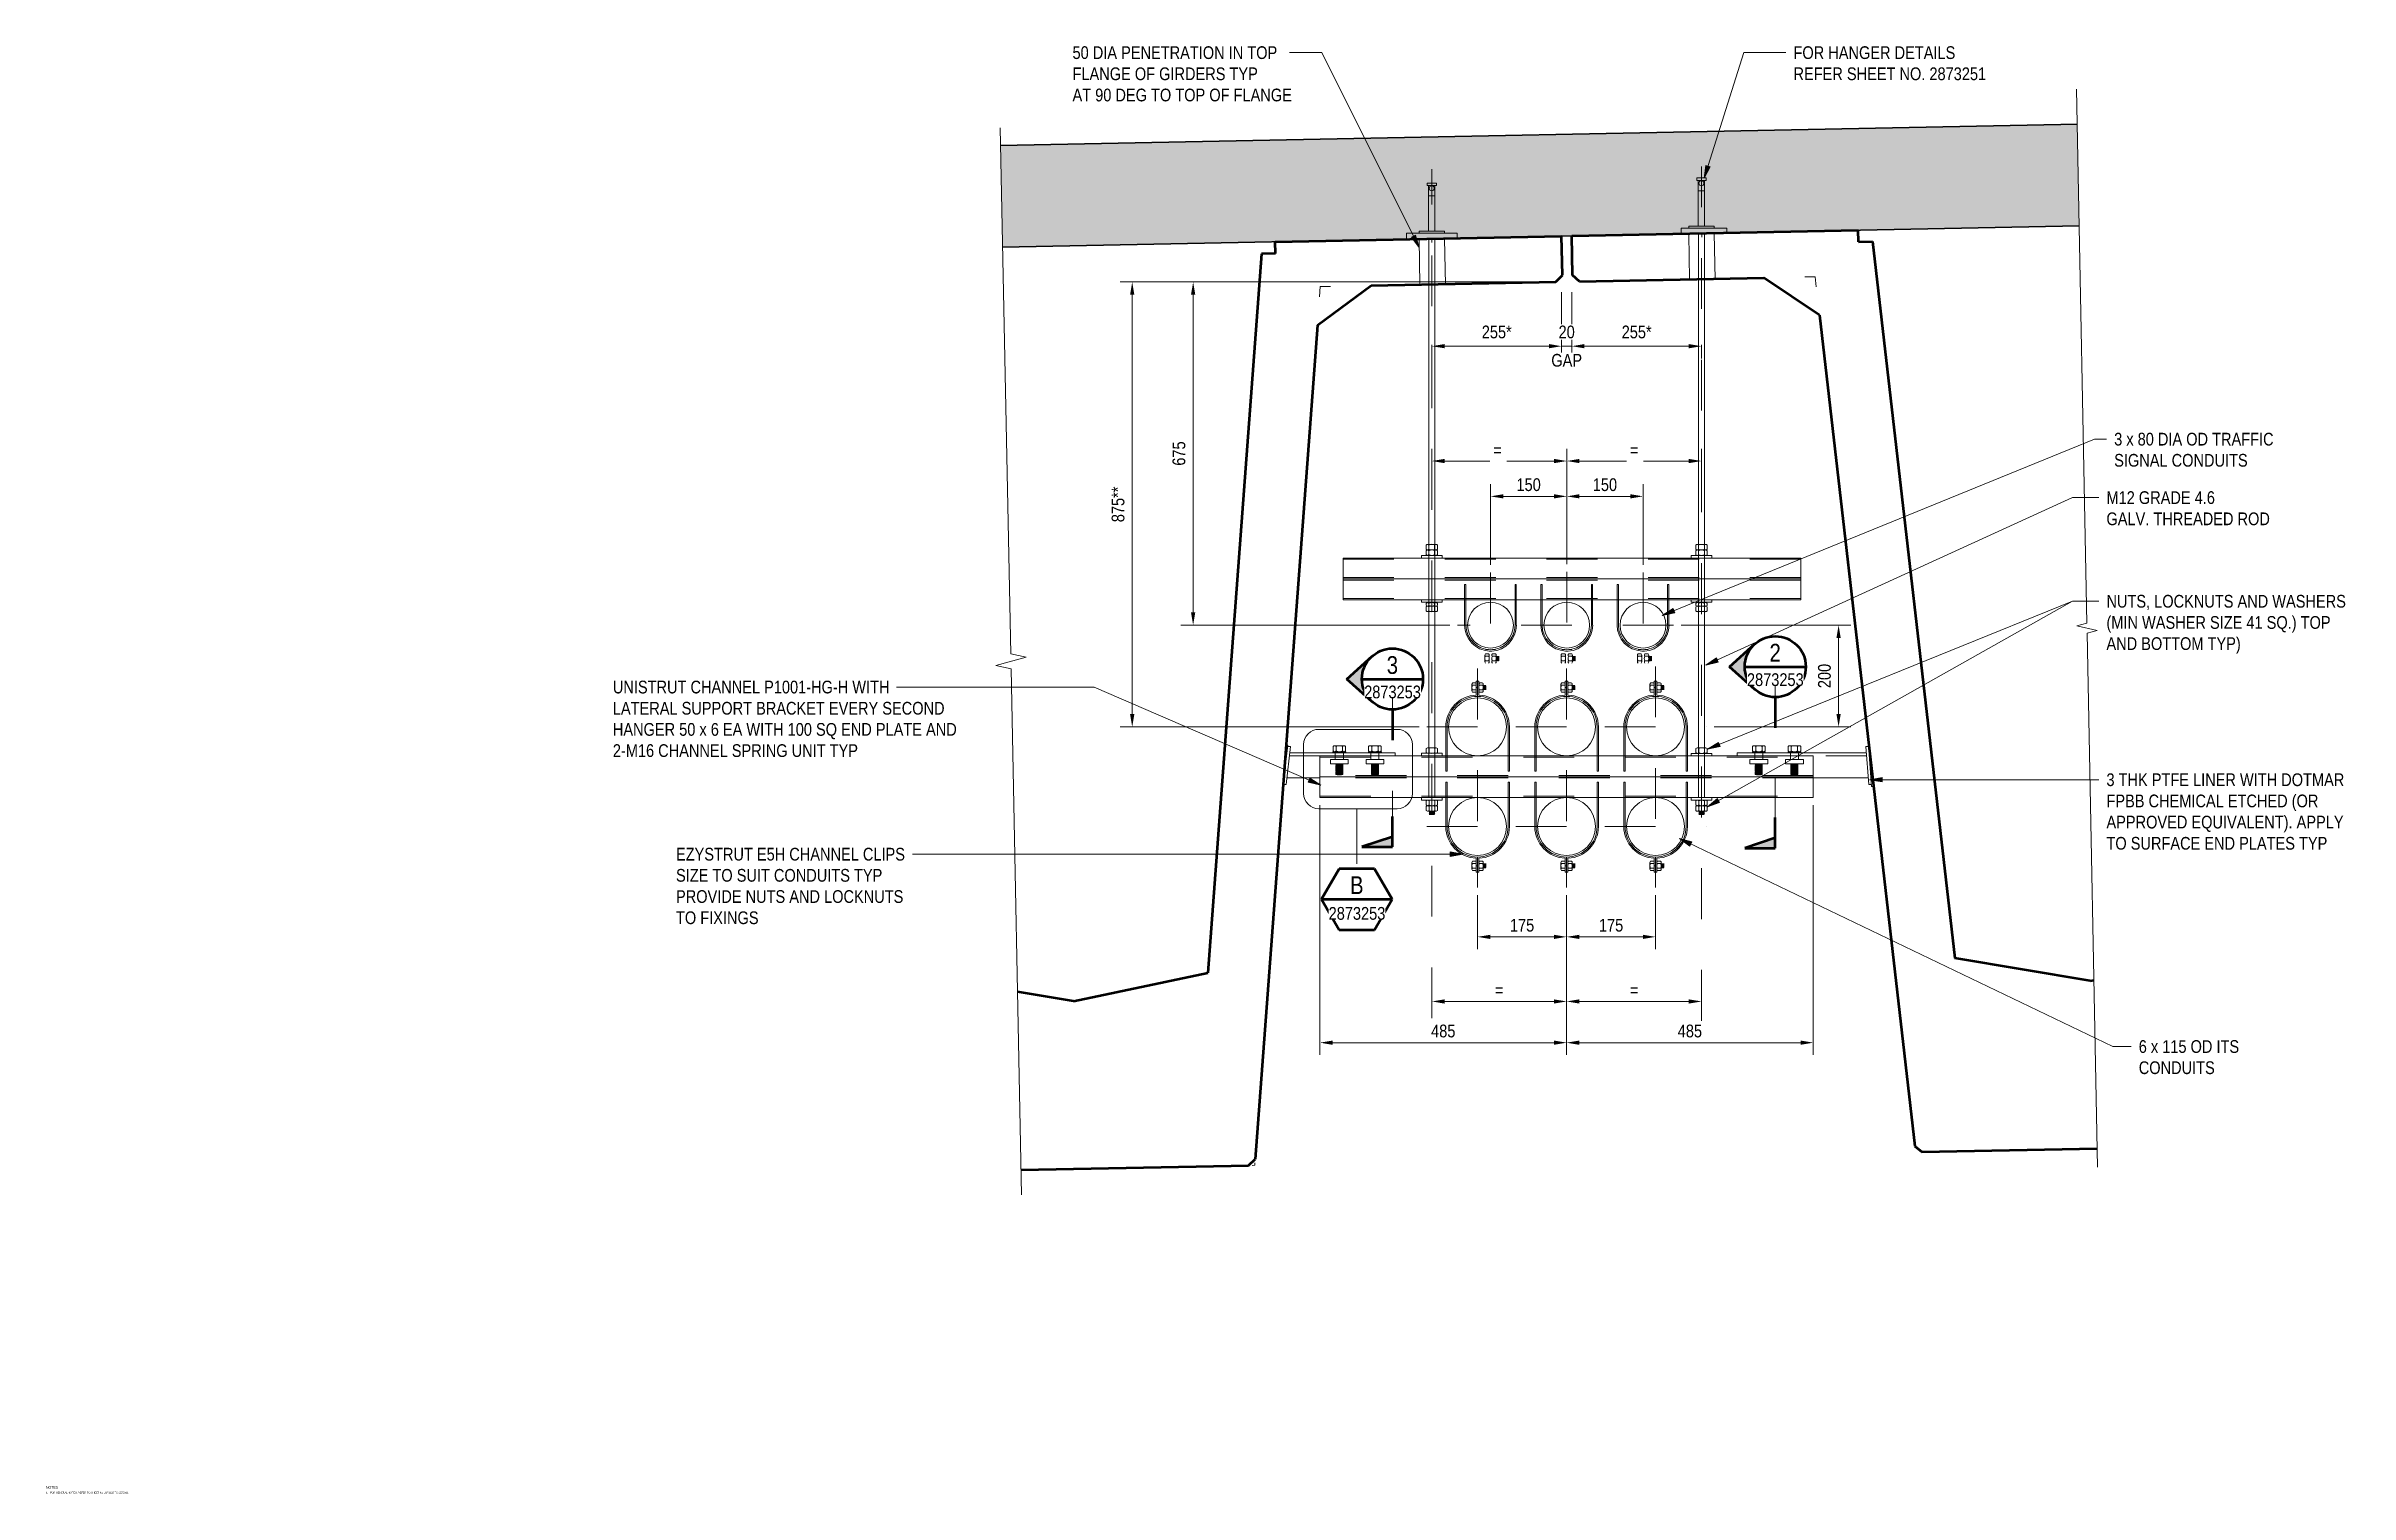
# Model space of a CAD drawing. Header units: metres. Extents: x 0.2 to 14.6, y -2.3 to 5.5.
# Drawn here: x 0.234 to 4.764, y 2.657 to 5.505 of the extents above; entities that cross this region are included whole.
import ezdxf

# ---------------------------------------------------------------- set-up
doc = ezdxf.new("R2010")
doc.units = ezdxf.units.M
for name, pattern in [('Dot_Section Line', [0.02, 0, -0.02]), ('Hidden - Small', [0.002294, 0.0015, -0.0007938]), ('JacobsCenter', [0.015, 0.009, -0.0015, 0.003, -0.0015]), ('JacobsDash', [0.0045, 0.003, -0.0015])]:
    doc.linetypes.add(name, pattern=pattern)
doc.layers.get('Defpoints').update_dxf_attribs({"color": 41})
for name, color, linetype, lineweight in [('A-ANNO-DIMS', 7, 'Continuous', 9), ('A-ANNO-SYMB', 7, 'Continuous', 9), ('A-DETL', 7, 'Continuous', 13), ('A-DETL-GENF', 7, 'Continuous', 9), ('G-ANNO-SYMB', 7, 'Continuous', 9), ('G-ANNO-TEXT', 7, 'Continuous', 9)]:
    doc.layers.add(name, color=color, linetype=linetype, lineweight=lineweight)
doc.styles.add('Arial Narrow', font='ARIALN.TTF', dxfattribs={"height": 0.0035})
doc.styles.add('Arial Narrow_1', font='ARIALN.TTF', dxfattribs={"height": 0.005})
doc.styles.add('Arial Narrow_2', font='ARIALN.TTF', dxfattribs={"height": 0.025})
doc.styles.add('Arial Narrow_3', font='ARIALN.TTF', dxfattribs={"height": 0.035})
doc.dimstyles.new('Dimension_Standard_O__mm_', dxfattribs={"dimscale": 0.3048, "dimtxt": 0.025586, "dimasz": 0.082021, "dimexe": 0.07874, "dimexo": 0.049213, "dimgap": 0.049213, "dimtad": 1, "dimdec": 0, "dimlfac": 1000, "dimzin": 0, "dimdsep": 46, "dimtxsty": 'Arial Narrow_2', "dimsah": 1, "dimcen": 0.09, "dimaunit": 1, "dimadec": 4, "dimazin": 0, "dimtfac": 1, "dimtdec": 4, "dimtix": 1, "dimtmove": 0, "dimatfit": 3, "dimfxl": 1, "dimtvp": 1, "dimtfill": 1, "dimtolj": 1, "dimtzin": 0, "dimlwd": 18, "dimlwe": 18, "dimarcsym": 2})
doc.dimstyles.new('Dimension_Standard_T__mm_', dxfattribs={"dimscale": 0.3048, "dimtxt": 0.025586, "dimasz": 0.082021, "dimexe": 0.07874, "dimexo": 0.049213, "dimgap": 0.032808, "dimtad": 1, "dimdec": 0, "dimlfac": 1000, "dimzin": 0, "dimdsep": 46, "dimtxsty": 'Arial Narrow_2', "dimsah": 1, "dimcen": 0.09, "dimaunit": 1, "dimadec": 4, "dimazin": 0, "dimtfac": 1, "dimtdec": 4, "dimtix": 1, "dimtmove": 0, "dimatfit": 3, "dimfxl": 1, "dimtvp": 1, "dimtolj": 1, "dimtzin": 0, "dimlwd": 18, "dimlwe": 18, "dimarcsym": 2})
doc.dimstyles.new('Dimension_Standard_T__mm__1', dxfattribs={"dimscale": 0.3048, "dimtxt": 0.025586, "dimasz": 0.082021, "dimexe": 0.07874, "dimexo": 0.049213, "dimgap": 0.032808, "dimtad": 1, "dimdec": 0, "dimlfac": 1000, "dimzin": 0, "dimdsep": 46, "dimtxsty": 'Arial Narrow_2', "dimsah": 1, "dimcen": 0.09, "dimaunit": 1, "dimadec": 4, "dimazin": 0, "dimtfac": 1, "dimtdec": 4, "dimtix": 1, "dimtmove": 2, "dimatfit": 3, "dimfxl": 1, "dimtvp": 1, "dimtolj": 1, "dimtzin": 0, "dimlwd": 18, "dimlwe": 18, "dimarcsym": 2})

msp = doc.modelspace()

# ---------------------------------------------------------------- texts
at = {"layer": 'G-ANNO-TEXT', "insert": (0.2337, 2.6613), "char_height": 0.0035, "attachment_point": 1, "style": 'Arial Narrow', "bg_fill": 3, "box_fill_scale": 1, "bg_fill_color": 256, "bg_fill_true_color": 13158600, "bg_fill_transparency": 0}
msp.add_mtext('1.', dxfattribs=at)

# ---------------------------------------------------------------- blocks, each defined once
blk = doc.blocks.new('1815 DEEP SUPER-T GIRDER_2D - 1815 DEEP SUPER-T GIRDER_2D-7372020-DRG-2873253 - TYPE 2 HANGER _6X100 DIA AND 3X80 DIA_')
at = {"layer": 'A-DETL-GENF', "lineweight": 50}
for p, q in [((0.4267, 0.0602), (0.99, 0.0602)), ((0.4267, 0.037), (0.4267, 0.0602)), ((0.99, -0.0168), (0.99, 0.0602)), ((0.3993, 0.037), (0.2655, -1.3748)), ((0.4267, 0.037), (0.3993, 0.037)), ((0.5063, -0.1056), (0.6139, -0.0298)), ((0.6139, -0.0298), (0.977, -0.0298)), ((0.977, -0.0298), (0.99, -0.0168)), ((0.5063, -0.1056), (0.3512, -1.7429)), ((0, -1.4248), (-0.1094, -1.4042)), ((0, -1.4248), (0.2655, -1.3748)), ((-0.1094, -1.7548), (0.3381, -1.7548)), ((0.3381, -1.7548), (0.3512, -1.7429))]:
    blk.add_line(p, q, dxfattribs=at)
at = {"layer": 'A-DETL-GENF', "color": 8, "true_color": 0x808080}
for p, q in [((0.5135, -0.0298), (0.5116, -0.0496)), ((0.5335, -0.0298), (0.5135, -0.0298)), ((0.3501, -1.7548), (0.3451, -1.7548)), ((0.3501, -1.7548), (0.3506, -1.7499))]:
    blk.add_line(p, q, dxfattribs=at)
blk = doc.blocks.new('1815 DEEP SUPER-T GIRDER_2D - 1815 DEEP SUPER-T GIRDER_2D-V1-DRG-2873253 - TYPE 2 HANGER _6X100 DIA AND 3X80 DIA_')
at = {"layer": 'A-DETL-GENF', "lineweight": 50}
for p, q in [((-0.99, 0.0602), (-0.4267, 0.0602)), ((-0.99, -0.0168), (-0.99, 0.0602)), ((-0.4267, 0.037), (-0.4267, 0.0602)), ((-0.4267, 0.037), (-0.3993, 0.037)), ((-0.3993, 0.037), (-0.2655, -1.3748)), ((-0.977, -0.0298), (-0.99, -0.0168)), ((-0.977, -0.0298), (-0.6139, -0.0298)), ((-0.5063, -0.1056), (-0.6139, -0.0298)), ((-0.5063, -0.1056), (-0.3512, -1.7429)), ((0, -1.4248), (-0.2655, -1.3748)), ((0, -1.4248), (0.0072, -1.4235)), ((-0.3512, -1.7429), (-0.3381, -1.7548)), ((-0.3381, -1.7548), (0.007, -1.7548))]:
    blk.add_line(p, q, dxfattribs=at)
at = {"layer": 'A-DETL-GENF', "color": 8, "true_color": 0x808080}
for p, q in [((-0.5335, -0.0298), (-0.5135, -0.0298)), ((-0.5135, -0.0298), (-0.5116, -0.0496))]:
    blk.add_line(p, q, dxfattribs=at)
blk = doc.blocks.new('CS_DET_BreakLine_ViewScale - CS_Std BreakLine-7262363-DRG-2873253 - TYPE 2 HANGER _6X100 DIA AND 3X80 DIA_')
at = {"layer": 'A-DETL-GENF'}
for p, q in [((1.0043, 0), (-0.03, 0)), ((1.0118, 0.03), (1.0043, 0)), ((1.0268, -0.03), (1.0118, 0.03)), ((1.0343, 0), (1.0268, -0.03)), ((2.0686, 0), (1.0343, 0))]:
    blk.add_line(p, q, dxfattribs=at)
blk = doc.blocks.new('CS_DET_BreakLine_ViewScale - CS_Std BreakLine-7262547-DRG-2873253 - TYPE 2 HANGER _6X100 DIA AND 3X80 DIA_')
at = {"layer": 'A-DETL-GENF'}
for p, q in [((-0.02, 0), (1.03, 0)), ((1.03, 0), (1.035, -0.02)), ((1.035, -0.02), (1.045, 0.02)), ((1.045, 0.02), (1.05, 0)), ((1.05, 0), (2.1, 0))]:
    blk.add_line(p, q, dxfattribs=at)
blk = doc.blocks.new('DIMBLOCK1-DRG-2873253 - TYPE 2 HANGER _6X100 DIA AND 3X80 DIA_')
at = {"layer": 'A-ANNO-DIMS', "color": 0, "lineweight": 18, "transparency": 16777216}
for p, q in [((3.2236, 3.8347), (3.2236, 3.7287)), ((3.3986, 3.8347), (3.3986, 3.7287)), ((3.3736, 3.7527), (3.2486, 3.7527))]:
    blk.add_line(p, q, dxfattribs=at)
at = {"layer": 'A-ANNO-DIMS', "color": 0, "transparency": 16777216}
for points in [[(3.2486, 3.7568), (3.2486, 3.7485), (3.2236, 3.7527)], [(3.3736, 3.7568), (3.3736, 3.7485), (3.3986, 3.7527)]]:
    blk.add_solid(points, dxfattribs=at)
at = {"layer": 'Defpoints', "color": 0, "transparency": 16777216}
for p in [(3.2236, 3.8497), (3.3986, 3.8497), (3.2236, 3.7527)]:
    blk.add_point(p, dxfattribs=at)
at = {"layer": 'A-ANNO-DIMS', "color": 0, "lineweight": 18, "transparency": 16777216, "insert": (3.3111, 3.7754), "char_height": 0.025, "width": 0.05702, "attachment_point": 5, "style": 'Arial Narrow_2'}
blk.add_mtext('\\A1;175', dxfattribs=at)
blk = doc.blocks.new('DIMBLOCK2-DRG-2873253 - TYPE 2 HANGER _6X100 DIA AND 3X80 DIA_')
at = {"layer": 'A-ANNO-DIMS', "color": 0, "lineweight": 18, "transparency": 16777216}
for p, q in [((3.0486, 3.8347), (3.0486, 3.7287)), ((3.2236, 3.8347), (3.2236, 3.7287)), ((3.1986, 3.7527), (3.0736, 3.7527))]:
    blk.add_line(p, q, dxfattribs=at)
at = {"layer": 'A-ANNO-DIMS', "color": 0, "transparency": 16777216}
for points in [[(3.0736, 3.7568), (3.0736, 3.7485), (3.0486, 3.7527)], [(3.1986, 3.7568), (3.1986, 3.7485), (3.2236, 3.7527)]]:
    blk.add_solid(points, dxfattribs=at)
at = {"layer": 'Defpoints', "color": 0, "transparency": 16777216}
for p in [(3.0486, 3.8497), (3.2236, 3.8497), (3.0486, 3.7527)]:
    blk.add_point(p, dxfattribs=at)
at = {"layer": 'A-ANNO-DIMS', "color": 0, "lineweight": 18, "transparency": 16777216, "insert": (3.1361, 3.7754), "char_height": 0.025, "width": 0.05702, "attachment_point": 5, "style": 'Arial Narrow_2'}
blk.add_mtext('\\A1;175', dxfattribs=at)
blk = doc.blocks.new('DIMBLOCK3-DRG-2873253 - TYPE 2 HANGER _6X100 DIA AND 3X80 DIA_')
at = {"layer": 'A-ANNO-DIMS', "color": 0, "lineweight": 18, "transparency": 16777216}
for p, q in [((3.7086, 4.0117), (3.7086, 3.5206)), ((3.2236, 3.8347), (3.2236, 3.5206)), ((3.6836, 3.5446), (3.2486, 3.5446))]:
    blk.add_line(p, q, dxfattribs=at)
at = {"layer": 'A-ANNO-DIMS', "color": 0, "transparency": 16777216}
for points in [[(3.2486, 3.5488), (3.2486, 3.5404), (3.2236, 3.5446)], [(3.6836, 3.5488), (3.6836, 3.5404), (3.7086, 3.5446)]]:
    blk.add_solid(points, dxfattribs=at)
at = {"layer": 'Defpoints', "color": 0, "transparency": 16777216}
for p in [(3.7086, 4.0267), (3.2236, 3.8497), (3.2236, 3.5446)]:
    blk.add_point(p, dxfattribs=at)
at = {"layer": 'A-ANNO-DIMS', "color": 0, "lineweight": 18, "transparency": 16777216, "insert": (3.4661, 3.5674), "char_height": 0.025, "width": 0.05702, "attachment_point": 5, "style": 'Arial Narrow_2'}
blk.add_mtext('\\A1;485', dxfattribs=at)
blk = doc.blocks.new('DIMBLOCK4-DRG-2873253 - TYPE 2 HANGER _6X100 DIA AND 3X80 DIA_')
at = {"layer": 'A-ANNO-DIMS', "color": 0, "lineweight": 18, "transparency": 16777216}
for p, q in [((2.7386, 4.0117), (2.7386, 3.5206)), ((3.2236, 3.8347), (3.2236, 3.5206)), ((3.1986, 3.5446), (2.7636, 3.5446))]:
    blk.add_line(p, q, dxfattribs=at)
at = {"layer": 'A-ANNO-DIMS', "color": 0, "transparency": 16777216}
for points in [[(2.7636, 3.5488), (2.7636, 3.5404), (2.7386, 3.5446)], [(3.1986, 3.5488), (3.1986, 3.5404), (3.2236, 3.5446)]]:
    blk.add_solid(points, dxfattribs=at)
at = {"layer": 'Defpoints', "color": 0, "transparency": 16777216}
for p in [(2.7386, 4.0267), (3.2236, 3.8497), (2.7386, 3.5446)]:
    blk.add_point(p, dxfattribs=at)
at = {"layer": 'A-ANNO-DIMS', "color": 0, "lineweight": 18, "transparency": 16777216, "insert": (2.9811, 3.5674), "char_height": 0.025, "width": 0.05702, "attachment_point": 5, "style": 'Arial Narrow_2'}
blk.add_mtext('\\A1;485', dxfattribs=at)
blk = doc.blocks.new('DIMBLOCK5-DRG-2873253 - TYPE 2 HANGER _6X100 DIA AND 3X80 DIA_')
at = {"layer": 'A-ANNO-DIMS', "color": 0, "lineweight": 18, "transparency": 16777216}
for p, q in [((3.224, 4.4857), (3.224, 4.643)), ((3.374, 4.4842), (3.374, 4.643)), ((3.349, 4.619), (3.249, 4.619))]:
    blk.add_line(p, q, dxfattribs=at)
at = {"layer": 'A-ANNO-DIMS', "color": 0, "transparency": 16777216}
for points in [[(3.249, 4.6232), (3.249, 4.6149), (3.224, 4.619)], [(3.349, 4.6232), (3.349, 4.6149), (3.374, 4.619)]]:
    blk.add_solid(points, dxfattribs=at)
at = {"layer": 'Defpoints', "color": 0, "transparency": 16777216}
for p in [(3.224, 4.619), (3.224, 4.4707), (3.374, 4.4692)]:
    blk.add_point(p, dxfattribs=at)
at = {"layer": 'A-ANNO-DIMS', "color": 0, "lineweight": 18, "transparency": 16777216, "insert": (3.299, 4.6418), "char_height": 0.025, "width": 0.05702, "attachment_point": 5, "style": 'Arial Narrow_2'}
blk.add_mtext('\\A1;150', dxfattribs=at)
blk = doc.blocks.new('DIMBLOCK6-DRG-2873253 - TYPE 2 HANGER _6X100 DIA AND 3X80 DIA_')
at = {"layer": 'A-ANNO-DIMS', "color": 0, "lineweight": 18, "transparency": 16777216}
for p, q in [((3.074, 4.4842), (3.074, 4.643)), ((3.224, 4.4857), (3.224, 4.643)), ((3.199, 4.619), (3.099, 4.619))]:
    blk.add_line(p, q, dxfattribs=at)
at = {"layer": 'A-ANNO-DIMS', "color": 0, "transparency": 16777216}
for points in [[(3.099, 4.6232), (3.099, 4.6149), (3.074, 4.619)], [(3.199, 4.6232), (3.199, 4.6149), (3.224, 4.619)]]:
    blk.add_solid(points, dxfattribs=at)
at = {"layer": 'Defpoints', "color": 0, "transparency": 16777216}
for p in [(3.074, 4.619), (3.074, 4.4692), (3.224, 4.4707)]:
    blk.add_point(p, dxfattribs=at)
at = {"layer": 'A-ANNO-DIMS', "color": 0, "lineweight": 18, "transparency": 16777216, "insert": (3.149, 4.6418), "char_height": 0.025, "width": 0.05702, "attachment_point": 5, "style": 'Arial Narrow_2'}
blk.add_mtext('\\A1;150', dxfattribs=at)
blk = doc.blocks.new('DIMBLOCK7-DRG-2873253 - TYPE 2 HANGER _6X100 DIA AND 3X80 DIA_')
at = {"layer": 'A-ANNO-DIMS', "color": 0, "lineweight": 18, "transparency": 16777216}
for p, q in [((3.224, 4.4857), (3.224, 4.7125)), ((3.489, 4.6869), (3.489, 4.7125)), ((3.249, 4.6885), (3.3414, 4.6885)), ((3.464, 4.6885), (3.375, 4.6885))]:
    blk.add_line(p, q, dxfattribs=at)
at = {"layer": 'A-ANNO-DIMS', "color": 0, "transparency": 16777216}
for points in [[(3.249, 4.6926), (3.249, 4.6843), (3.224, 4.6885)], [(3.464, 4.6926), (3.464, 4.6843), (3.489, 4.6885)]]:
    blk.add_solid(points, dxfattribs=at)
at = {"layer": 'Defpoints', "color": 0, "transparency": 16777216}
for p in [(3.224, 4.6885), (3.489, 4.6719), (3.224, 4.4707)]:
    blk.add_point(p, dxfattribs=at)
at = {"layer": 'A-ANNO-DIMS', "color": 0, "lineweight": 18, "transparency": 16777216, "insert": (3.3482, 4.7225), "char_height": 0.025, "width": 0.019981, "attachment_point": 1, "line_spacing_factor": 0.974696, "style": 'Arial Narrow_2'}
blk.add_mtext('\\A1;=', dxfattribs=at)
blk = doc.blocks.new('DIMBLOCK8-DRG-2873253 - TYPE 2 HANGER _6X100 DIA AND 3X80 DIA_')
at = {"layer": 'A-ANNO-DIMS', "color": 0, "lineweight": 18, "transparency": 16777216}
for p, q in [((2.9587, 4.682), (2.9587, 4.7125)), ((3.224, 4.4857), (3.224, 4.7125)), ((2.9837, 4.6885), (3.0725, 4.6885)), ((3.199, 4.6885), (3.106, 4.6885))]:
    blk.add_line(p, q, dxfattribs=at)
at = {"layer": 'A-ANNO-DIMS', "color": 0, "transparency": 16777216}
for points in [[(2.9837, 4.6926), (2.9837, 4.6843), (2.9587, 4.6885)], [(3.199, 4.6926), (3.199, 4.6843), (3.224, 4.6885)]]:
    blk.add_solid(points, dxfattribs=at)
at = {"layer": 'Defpoints', "color": 0, "transparency": 16777216}
for p in [(2.9587, 4.6885), (2.9587, 4.667), (3.224, 4.4707)]:
    blk.add_point(p, dxfattribs=at)
at = {"layer": 'A-ANNO-DIMS', "color": 0, "lineweight": 18, "transparency": 16777216, "insert": (3.0793, 4.7225), "char_height": 0.025, "width": 0.019981, "attachment_point": 1, "line_spacing_factor": 0.974696, "style": 'Arial Narrow_2'}
blk.add_mtext('\\A1;=', dxfattribs=at)
blk = doc.blocks.new('DIMBLOCK9-DRG-2873253 - TYPE 2 HANGER _6X100 DIA AND 3X80 DIA_')
at = {"layer": 'A-ANNO-DIMS', "color": 0, "lineweight": 18, "transparency": 16777216}
for p, q in [((3.2236, 3.8347), (3.2236, 3.6017)), ((3.464, 3.6257), (3.2486, 3.6257)), ((3.489, 3.6129), (3.489, 3.6497))]:
    blk.add_line(p, q, dxfattribs=at)
at = {"layer": 'A-ANNO-DIMS', "color": 0, "transparency": 16777216}
for points in [[(3.2486, 3.6298), (3.2486, 3.6215), (3.2236, 3.6257)], [(3.464, 3.6298), (3.464, 3.6215), (3.489, 3.6257)]]:
    blk.add_solid(points, dxfattribs=at)
at = {"layer": 'Defpoints', "color": 0, "transparency": 16777216}
for p in [(3.2236, 3.8497), (3.2236, 3.6257), (3.489, 3.5979)]:
    blk.add_point(p, dxfattribs=at)
at = {"layer": 'A-ANNO-DIMS', "color": 0, "lineweight": 18, "transparency": 16777216, "insert": (3.3563, 3.6482), "char_height": 0.025, "width": 0.019981, "attachment_point": 5, "style": 'Arial Narrow_2'}
blk.add_mtext('\\A1;=', dxfattribs=at)
blk = doc.blocks.new('DIMBLOCK10-DRG-2873253 - TYPE 2 HANGER _6X100 DIA AND 3X80 DIA_')
at = {"layer": 'A-ANNO-DIMS', "color": 0, "lineweight": 18, "transparency": 16777216}
for p, q in [((3.2236, 3.8347), (3.2236, 3.6017)), ((2.9587, 3.6283), (2.9587, 3.6497)), ((3.1986, 3.6257), (2.9837, 3.6257))]:
    blk.add_line(p, q, dxfattribs=at)
at = {"layer": 'A-ANNO-DIMS', "color": 0, "transparency": 16777216}
for points in [[(2.9837, 3.6298), (2.9837, 3.6215), (2.9587, 3.6257)], [(3.1986, 3.6298), (3.1986, 3.6215), (3.2236, 3.6257)]]:
    blk.add_solid(points, dxfattribs=at)
at = {"layer": 'Defpoints', "color": 0, "transparency": 16777216}
for p in [(3.2236, 3.8497), (2.9587, 3.6257), (2.9587, 3.6133)]:
    blk.add_point(p, dxfattribs=at)
at = {"layer": 'A-ANNO-DIMS', "color": 0, "lineweight": 18, "transparency": 16777216, "insert": (3.0912, 3.6482), "char_height": 0.025, "width": 0.019981, "attachment_point": 5, "style": 'Arial Narrow_2'}
blk.add_mtext('\\A1;=', dxfattribs=at)
blk = doc.blocks.new('DIMBLOCK11-DRG-2873253 - TYPE 2 HANGER _6X100 DIA AND 3X80 DIA_')
at = {"layer": 'A-ANNO-DIMS', "color": 0, "lineweight": 18, "transparency": 16777216}
for p, q in [((3.2038, 5.0406), (2.4653, 5.0406)), ((2.4893, 5.0156), (2.4893, 4.3907)), ((2.994, 4.3657), (2.4653, 4.3657))]:
    blk.add_line(p, q, dxfattribs=at)
at = {"layer": 'A-ANNO-DIMS', "color": 0, "transparency": 16777216}
for points in [[(2.4851, 5.0156), (2.4935, 5.0156), (2.4893, 5.0406)], [(2.4851, 4.3907), (2.4935, 4.3907), (2.4893, 4.3657)]]:
    blk.add_solid(points, dxfattribs=at)
at = {"layer": 'Defpoints', "color": 0, "transparency": 16777216}
for p in [(3.2188, 5.0406), (2.4893, 4.3657), (3.009, 4.3657)]:
    blk.add_point(p, dxfattribs=at)
at = {"layer": 'A-ANNO-DIMS', "color": 0, "lineweight": 18, "transparency": 16777216, "insert": (2.4615, 4.7032), "char_height": 0.025, "width": 0.05702, "attachment_point": 5, "rotation": 90, "style": 'Arial Narrow_2', "bg_fill": 3, "box_fill_scale": 1.1, "bg_fill_color": 256, "bg_fill_true_color": 13158600, "bg_fill_transparency": 0}
blk.add_mtext('\\A1;675', dxfattribs=at)
blk = doc.blocks.new('Drafting View - sectionTail-4870194-DRG-2873253 - TYPE 2 HANGER _6X100 DIA AND 3X80 DIA_')
at = {"layer": 'G-ANNO-SYMB'}
blk.add_hatch(color=256, dxfattribs=at).paths.add_polyline_path([(-0.006, 0.006), (-0.004, 0), (-0.006, 0)])
at = {"layer": 'G-ANNO-SYMB', "lineweight": 50}
for p, q in [((-0.006, 0.006), (-0.006, 0)), ((-0.004, 0), (-0.006, 0.006)), ((-0.006, 0), (-0.004, 0)), ((-0.006, 0), (0, 0))]:
    blk.add_line(p, q, dxfattribs=at)
blk = doc.blocks.new('Drafting View - SectionHead-4898858-DRG-2873253 - TYPE 2 HANGER _6X100 DIA AND 3X80 DIA_')
at = {"layer": 'G-ANNO-SYMB'}
h = blk.add_hatch(color=256, dxfattribs=at)
edge = h.paths.add_edge_path()
edge.add_line((-0.002, 0.009), (0.00247, 0.004))
edge.add_arc((-0.002, 0), 0.006, 41.8277, 138.1723)
edge.add_line((-0.00647, 0.004), (-0.002, 0.009))
at = {"layer": 'G-ANNO-SYMB', "lineweight": 50}
for p, q in [((-0.002, 0.009), (-0.00647, 0.004)), ((0.00247, 0.004), (-0.002, 0.009)), ((0.004, 0), (0.01, 0))]:
    blk.add_line(p, q, dxfattribs=at)
for start, end in [(360, 180), (180, 360)]:
    blk.add_arc((-0.002, 0), 0.006, start, end, dxfattribs=at)
blk = doc.blocks.new('Drafting View - SheetRef-4900799-DRG-2873253 - TYPE 2 HANGER _6X100 DIA AND 3X80 DIA_')
at = {"layer": 'A-ANNO-SYMB', "lineweight": 50}
for p, q in [((-0.00346, 0.006), (-0.00693, 0)), ((0.00346, 0.006), (-0.00346, 0.006)), ((0.00693, 0), (0.00346, 0.006)), ((-0.00693, 0), (0.00693, 0)), ((-0.00693, 0), (-0.00347, -0.006)), ((0.00346, -0.006), (0.00693, 0)), ((-0.00347, -0.006), (0.00346, -0.006))]:
    blk.add_line(p, q, dxfattribs=at)
blk = doc.blocks.new('DIMBLOCK12-DRG-2873253 - TYPE 2 HANGER _6X100 DIA AND 3X80 DIA_')
at = {"layer": 'A-ANNO-DIMS', "color": 0, "lineweight": 18, "transparency": 16777216}
for p, q in [((3.449, 4.3657), (3.7825, 4.3657)), ((3.7585, 4.1907), (3.7585, 4.3407)), ((3.5136, 4.1657), (3.7825, 4.1657))]:
    blk.add_line(p, q, dxfattribs=at)
at = {"layer": 'A-ANNO-DIMS', "color": 0, "transparency": 16777216}
for points in [[(3.7543, 4.3407), (3.7626, 4.3407), (3.7585, 4.3657)], [(3.7543, 4.1907), (3.7626, 4.1907), (3.7585, 4.1657)]]:
    blk.add_solid(points, dxfattribs=at)
at = {"layer": 'Defpoints', "color": 0, "transparency": 16777216}
for p in [(3.434, 4.3657), (3.7585, 4.3657), (3.4986, 4.1657)]:
    blk.add_point(p, dxfattribs=at)
at = {"layer": 'A-ANNO-DIMS', "color": 0, "lineweight": 18, "transparency": 16777216, "insert": (3.7307, 4.2657), "char_height": 0.025, "width": 0.05702, "attachment_point": 5, "rotation": 90, "style": 'Arial Narrow_2', "bg_fill": 3, "box_fill_scale": 1.1, "bg_fill_color": 256, "bg_fill_true_color": 13158600, "bg_fill_transparency": 0}
blk.add_mtext('\\A1;200', dxfattribs=at)
blk = doc.blocks.new('DIMBLOCK13-DRG-2873253 - TYPE 2 HANGER _6X100 DIA AND 3X80 DIA_')
at = {"layer": 'A-ANNO-DIMS', "color": 0, "lineweight": 18, "transparency": 16777216}
for p, q in [((3.2038, 5.0406), (2.3455, 5.0406)), ((2.3695, 5.0156), (2.3695, 4.1907)), ((2.9337, 4.1657), (2.3455, 4.1657))]:
    blk.add_line(p, q, dxfattribs=at)
at = {"layer": 'A-ANNO-DIMS', "color": 0, "transparency": 16777216}
for points in [[(2.3653, 5.0156), (2.3737, 5.0156), (2.3695, 5.0406)], [(2.3653, 4.1907), (2.3737, 4.1907), (2.3695, 4.1657)]]:
    blk.add_solid(points, dxfattribs=at)
at = {"layer": 'Defpoints', "color": 0, "transparency": 16777216}
for p in [(3.2188, 5.0406), (2.3695, 4.1657), (2.9487, 4.1657)]:
    blk.add_point(p, dxfattribs=at)
at = {"layer": 'A-ANNO-DIMS', "color": 0, "lineweight": 18, "transparency": 16777216, "insert": (2.3417, 4.6032), "char_height": 0.025, "width": 0.083337, "attachment_point": 5, "rotation": 90, "style": 'Arial Narrow_2', "bg_fill": 3, "box_fill_scale": 1.1, "bg_fill_color": 256, "bg_fill_true_color": 13158600, "bg_fill_transparency": 0}
blk.add_mtext('\\A1;875**', dxfattribs=at)
blk = doc.blocks.new('DIMBLOCK14-DRG-2873253 - TYPE 2 HANGER _6X100 DIA AND 3X80 DIA_')
at = {"layer": 'A-ANNO-DIMS', "color": 0, "lineweight": 18, "transparency": 16777216}
for p, q in [((3.2138, 5.0206), (3.2138, 4.8903)), ((2.9587, 4.917), (2.9587, 4.8903)), ((2.9837, 4.9143), (3.1888, 4.9143))]:
    blk.add_line(p, q, dxfattribs=at)
at = {"layer": 'A-ANNO-DIMS', "color": 0, "transparency": 16777216}
for points in [[(2.9837, 4.9185), (2.9837, 4.9102), (2.9587, 4.9143)], [(3.1888, 4.9185), (3.1888, 4.9102), (3.2138, 4.9143)]]:
    blk.add_solid(points, dxfattribs=at)
at = {"layer": 'Defpoints', "color": 0, "transparency": 16777216}
for p in [(3.2138, 5.0356), (2.9587, 4.932), (3.2138, 4.9143)]:
    blk.add_point(p, dxfattribs=at)
at = {"layer": 'A-ANNO-DIMS', "color": 0, "lineweight": 18, "transparency": 16777216, "insert": (3.0863, 4.9421), "char_height": 0.025, "width": 0.070178, "attachment_point": 5, "style": 'Arial Narrow_2', "bg_fill": 3, "box_fill_scale": 1.1, "bg_fill_color": 256, "bg_fill_true_color": 13158600, "bg_fill_transparency": 0}
blk.add_mtext('\\A1;255*', dxfattribs=at)
blk = doc.blocks.new('DIMBLOCK15-DRG-2873253 - TYPE 2 HANGER _6X100 DIA AND 3X80 DIA_')
at = {"layer": 'A-ANNO-DIMS', "color": 0, "lineweight": 18, "transparency": 16777216}
for p, q in [((3.2338, 5.0206), (3.2338, 4.8903)), ((3.2588, 4.9143), (3.464, 4.9143)), ((3.489, 4.917), (3.489, 4.8903))]:
    blk.add_line(p, q, dxfattribs=at)
at = {"layer": 'A-ANNO-DIMS', "color": 0, "transparency": 16777216}
for points in [[(3.2588, 4.9185), (3.2588, 4.9102), (3.2338, 4.9143)], [(3.464, 4.9185), (3.464, 4.9102), (3.489, 4.9143)]]:
    blk.add_solid(points, dxfattribs=at)
at = {"layer": 'Defpoints', "color": 0, "transparency": 16777216}
for p in [(3.2338, 5.0356), (3.489, 4.932), (3.489, 4.9143)]:
    blk.add_point(p, dxfattribs=at)
at = {"layer": 'A-ANNO-DIMS', "color": 0, "lineweight": 18, "transparency": 16777216, "insert": (3.3614, 4.9421), "char_height": 0.025, "width": 0.070178, "attachment_point": 5, "style": 'Arial Narrow_2', "bg_fill": 3, "box_fill_scale": 1.1, "bg_fill_color": 256, "bg_fill_true_color": 13158600, "bg_fill_transparency": 0}
blk.add_mtext('\\A1;255*', dxfattribs=at)
blk = doc.blocks.new('DIMBLOCK16-DRG-2873253 - TYPE 2 HANGER _6X100 DIA AND 3X80 DIA_')
at = {"layer": 'A-ANNO-DIMS', "color": 0, "lineweight": 18, "transparency": 16777216}
for p, q in [((3.2138, 5.0206), (3.2138, 4.8903)), ((3.2338, 5.0206), (3.2338, 4.8903)), ((3.1888, 4.9143), (3.1638, 4.9143)), ((3.2138, 4.9143), (3.2338, 4.9143)), ((3.2588, 4.9143), (3.2838, 4.9143))]:
    blk.add_line(p, q, dxfattribs=at)
at = {"layer": 'A-ANNO-DIMS', "color": 0, "transparency": 16777216}
for points in [[(3.1888, 4.9185), (3.1888, 4.9102), (3.2138, 4.9143)], [(3.2588, 4.9185), (3.2588, 4.9102), (3.2338, 4.9143)]]:
    blk.add_solid(points, dxfattribs=at)
at = {"layer": 'Defpoints', "color": 0, "transparency": 16777216}
for p in [(3.2138, 5.0356), (3.2338, 5.0356)]:
    blk.add_point(p, dxfattribs=at)
at = {"layer": 'A-ANNO-DIMS', "color": 0, "lineweight": 18, "transparency": 16777216, "char_height": 0.025, "width": 0.072615, "attachment_point": 5, "style": 'Arial Narrow_2', "bg_fill": 3, "box_fill_scale": 1.1, "bg_fill_color": 256, "bg_fill_true_color": 13158600, "bg_fill_transparency": 0}
for s, insert in [('\\A1;20', (3.2238, 4.9421)), ('\\A1;GAP', (3.2238, 4.8864))]:
    blk.add_mtext(s, dxfattribs=dict(at, insert=insert))
at = {"layer": 'Defpoints', "color": 0, "transparency": 16777216}
blk.add_point((3.2338, 4.9143), dxfattribs=at)

# ---------------------------------------------------------------- dimensions: what is measured, and where the dimension line sits
at = {"layer": 'A-ANNO-DIMS', "lineweight": 18}
for base, p1, p2, override, picture, middle in [((2.9587, 4.6885), (3.224, 4.4707), (2.9587, 4.667), {"dimpost": '<>', "dimfxl": 0.330021}, 'DIMBLOCK8-DRG-2873253 - TYPE 2 HANGER _6X100 DIA AND 3X80 DIA_', (3.0893, 4.7058)), ((3.224, 4.6885), (3.489, 4.6719), (3.224, 4.4707), {"dimpost": '<>', "dimfxl": 0.332716}, 'DIMBLOCK7-DRG-2873253 - TYPE 2 HANGER _6X100 DIA AND 3X80 DIA_', (3.3582, 4.7058))]:
    dim = msp.add_linear_dim(base=base, p1=p1, p2=p2, text='=', dimstyle='Dimension_Standard_T__mm__1', override=override, dxfattribs=at)
    dim.commit()
    dim.dimension.update_dxf_attribs({"geometry": picture, "text_midpoint": middle, "dimtype": 160})
for base, p1, p2, override, picture, middle in [((3.074, 4.619), (3.224, 4.4707), (3.074, 4.4692), {"dimpost": '<>', "dimfxl": 0.150007}, 'DIMBLOCK6-DRG-2873253 - TYPE 2 HANGER _6X100 DIA AND 3X80 DIA_', (3.149, 4.6418)), ((3.224, 4.619), (3.374, 4.4692), (3.224, 4.4707), {"dimpost": '<>', "dimfxl": 0.150007}, 'DIMBLOCK5-DRG-2873253 - TYPE 2 HANGER _6X100 DIA AND 3X80 DIA_', (3.299, 4.6418)), ((2.7386, 3.5446), (3.2236, 3.8497), (2.7386, 4.0267), {"dimpost": '<>', "dimfxl": 0.516289}, 'DIMBLOCK4-DRG-2873253 - TYPE 2 HANGER _6X100 DIA AND 3X80 DIA_', (2.9811, 3.5674)), ((3.2236, 3.5446), (3.7086, 4.0267), (3.2236, 3.8497), {"dimpost": '<>', "dimfxl": 0.516289}, 'DIMBLOCK3-DRG-2873253 - TYPE 2 HANGER _6X100 DIA AND 3X80 DIA_', (3.4661, 3.5674)), ((3.0486, 3.7527), (3.2236, 3.8497), (3.0486, 3.8497), {"dimpost": '<>', "dimfxl": 0.175}, 'DIMBLOCK2-DRG-2873253 - TYPE 2 HANGER _6X100 DIA AND 3X80 DIA_', (3.1361, 3.7754)), ((3.2236, 3.7527), (3.3986, 3.8497), (3.2236, 3.8497), {"dimpost": '<>', "dimfxl": 0.175}, 'DIMBLOCK1-DRG-2873253 - TYPE 2 HANGER _6X100 DIA AND 3X80 DIA_', (3.3111, 3.7754))]:
    dim = msp.add_linear_dim(base=base, p1=p1, p2=p2, dimstyle='Dimension_Standard_T__mm_', override=override, dxfattribs=at)
    dim.commit()
    dim.dimension.update_dxf_attribs({"geometry": picture, "text_midpoint": middle})
for base, p1, p2, override, picture, middle in [((2.9587, 3.6257), (3.2236, 3.8497), (2.9587, 3.6133), {"dimpost": '<>', "dimfxl": 0.35505}, 'DIMBLOCK10-DRG-2873253 - TYPE 2 HANGER _6X100 DIA AND 3X80 DIA_', (3.0912, 3.6482)), ((3.2236, 3.6257), (3.489, 3.5979), (3.2236, 3.8497), {"dimpost": '<>', "dimfxl": 0.365866}, 'DIMBLOCK9-DRG-2873253 - TYPE 2 HANGER _6X100 DIA AND 3X80 DIA_', (3.3563, 3.6482))]:
    dim = msp.add_linear_dim(base=base, p1=p1, p2=p2, text='=', dimstyle='Dimension_Standard_T__mm_', override=override, dxfattribs=at)
    dim.commit()
    dim.dimension.update_dxf_attribs({"geometry": picture, "text_midpoint": middle})

# ---------------------------------------------------------------- hatches: boundary and pattern name
at = {"layer": 'A-DETL-GENF'}
h = msp.add_hatch(dxfattribs=at)
h.set_pattern_fill('FP_1', color=256, style=0, pattern_type=2)
h.set_pattern_definition([(50, (6.772495, 0), (0.0925501, -0.0080936), [0.00968, -0.10645]), (355, (6.77249, 0), (-0.0178988, 0.0970593), [0.00774, -0.08516]), (100.451, (6.780205, -0.00067), (0.0746521, 0.0889572), [0.00822, -0.09047]), (46.184, (6.7725, 0.02581), (0.137706, -0.0213563), [0.01452, -0.15968]), (96.636, (6.78397, 0.02403), (0.1206032, 0.1256891), [0.01234, -0.1357]), (351.184, (6.7725, 0.02581), (0.1205986, 0.1256918), [0.01161, -0.12774]), (21, (6.785395, 0.01935), (0.0770223, -0.05194804), [0.00968, -0.10645]), (326, (6.78539, 0.01935), (0.0314006, 0.0935675), [0.00774, -0.08516]), (71.451, (6.791815, 0.01503), (0.1084195, 0.0416117), [0.00822, -0.09047]), (37.5, (6.772495, 0), (0.00156777, 0.04294984), [0.00034, -0.08379, 0.00034, -0.08612, -0.08548]), (37.5, (6.772495, 0), (0.00156777, 0.04294984), [-0.17058, 0.00034, -0.08515]), (7.5, (6.772495, 0), (0.0339471, 0.0508964), [0.00034, -0.04895, 0.00034, -0.08186, -0.03258]), (7.5, (6.772495, 0), (0.0339471, 0.0508964), [-0.13148, 0.00034, -0.03225]), (327.5, (6.743725, 0), (0.06888044, -0.00291612), [0.00034, -0.03192, 0.00034, -0.10031, -0.13355]), (327.5, (6.743725, 0), (0.06888044, -0.00291612), [-0.1329, 0.00034, -0.13321]), (317.5, (6.730815, 0), (0.07524634, 0.0129182), [0.00034, -0.0416, 0.00034, -0.0665, -0.09484]), (317.5, (6.730815, 0), (0.07524634, 0.0129182), [-0.10877, 0.00034, -0.0945])])
h.paths.add_polyline_path([(2.1146, 5.1089), (4.2318, 5.1512), (4.228, 5.3512), (2.1106, 5.3088)])
at = {"layer": 'G-ANNO-TEXT'}
for points in [[(3.4943, 5.2446), (3.506, 5.2671), (3.4976, 5.2697)], [(2.9337, 5.1085), (2.9264, 5.1328), (2.9185, 5.1289)], [(3.4116, 4.3847), (3.4364, 4.3901), (3.4331, 4.3982)], [(3.4972, 4.2869), (3.5217, 4.2932), (3.5181, 4.3013)], [(3.501, 4.1215), (3.5258, 4.1268), (3.5225, 4.135)], [(2.7401, 4.0507), (2.719, 4.0647), (2.7155, 4.0566)], [(3.8192, 4.0617), (3.8442, 4.0573), (3.8442, 4.0661)], [(3.5005, 4.0085), (3.5245, 4.0169), (3.5202, 4.0246)], [(3.4454, 3.9461), (3.466, 3.9313), (3.4698, 3.9393)], [(3.02, 3.9153), (2.995, 3.9197), (2.995, 3.9109)]]:
    msp.add_hatch(color=256, dxfattribs=at).paths.add_polyline_path(points)

# ---------------------------------------------------------------- linework, layer by layer
at = {"layer": 'A-ANNO-SYMB', "lineweight": 18}
for p, q in [((2.7065, 4.1308), (2.7065, 4.0348)), ((2.8904, 4.1608), (2.7365, 4.1608)), ((2.9204, 4.0348), (2.9204, 4.1308)), ((2.7365, 4.0048), (2.8904, 4.0048)), ((2.8112, 4.0048), (2.8112, 3.8961))]:
    msp.add_line(p, q, dxfattribs=at)
for centre, start, end in [((2.7365, 4.1308), 90, 180), ((2.8904, 4.1308), 0, 90), ((2.7365, 4.0348), 180, 270), ((2.8904, 4.0348), 270, 0)]:
    msp.add_arc(centre, 0.03, start, end, dxfattribs=at)
at = {"layer": 'A-DETL', "lineweight": 35}
for p, q in [((2.1106, 5.3088), (4.228, 5.3512)), ((2.1146, 5.1089), (4.2318, 5.1512))]:
    msp.add_line(p, q, dxfattribs=at)
at = {"layer": 'A-DETL', "linetype": 'JacobsCenter', "lineweight": 9}
for p, q in [((2.9587, 3.5927), (2.9587, 5.2627)), ((3.489, 3.5876), (3.489, 5.2676)), ((2.9589, 5.1181), (2.9587, 5.125)), ((3.4894, 5.1289), (3.4893, 5.1359)), ((3.074, 4.4692), (3.074, 4.2792)), ((3.224, 4.4707), (3.224, 4.2807)), ((3.374, 4.4692), (3.374, 4.2792)), ((3.0486, 4.2804), (3.0486, 3.8497)), ((3.2236, 4.2804), (3.2236, 3.8497)), ((3.3986, 4.2847), (3.3986, 3.8497)), ((2.9487, 4.1657), (3.1486, 4.1657)), ((2.9671, 4.1245), (2.9501, 4.1245)), ((3.1236, 4.1657), (3.3236, 4.1657)), ((3.2986, 4.1657), (3.4986, 4.1657)), ((2.9486, 3.9697), (3.1486, 3.9697)), ((3.1236, 3.9697), (3.3236, 3.9697)), ((3.2986, 3.9697), (3.4986, 3.9697))]:
    msp.add_line(p, q, dxfattribs=at)
at = {"layer": 'A-DETL', "lineweight": 9}
for p, q in [((2.9678, 5.2352), (2.9493, 5.2352)), ((2.9493, 5.2302), (2.9493, 5.2352)), ((2.9678, 5.2302), (2.9493, 5.2302)), ((2.9523, 5.1404), (2.9523, 5.2302)), ((2.9646, 5.2102), (2.9526, 5.2102)), ((2.9648, 5.1404), (2.9648, 5.2302)), ((2.9678, 5.2302), (2.9678, 5.2352)), ((3.4981, 5.2451), (3.4796, 5.2451)), ((3.4796, 5.2401), (3.4796, 5.2451)), ((3.4981, 5.2401), (3.4796, 5.2401)), ((3.4826, 5.1503), (3.4826, 5.2401)), ((3.4949, 5.2201), (3.4829, 5.2201)), ((3.4951, 5.1503), (3.4951, 5.2401)), ((3.4981, 5.2401), (3.4981, 5.2451)), ((2.9381, 4.5027), (2.9791, 4.5027)), ((2.9381, 4.5027), (2.9381, 4.4977)), ((2.9473, 4.523), (2.9473, 4.5152)), ((2.9473, 4.5122), (2.9473, 4.5044)), ((2.9501, 4.5245), (2.9586, 4.5245)), ((2.9501, 4.5137), (2.9586, 4.5137)), ((2.9501, 4.5137), (2.9586, 4.5137)), ((2.9501, 4.5029), (2.9586, 4.5029)), ((2.953, 4.523), (2.953, 4.5152)), ((2.953, 4.5122), (2.953, 4.5044)), ((2.9586, 4.5245), (2.967, 4.5245)), ((2.9586, 4.5137), (2.967, 4.5137)), ((2.9586, 4.5137), (2.967, 4.5137)), ((2.9586, 4.5029), (2.967, 4.5029)), ((2.9642, 4.523), (2.9642, 4.5152)), ((2.9642, 4.5122), (2.9642, 4.5044)), ((2.9698, 4.523), (2.9698, 4.5152)), ((2.9698, 4.5122), (2.9698, 4.5044)), ((2.9791, 4.5027), (2.9791, 4.4977)), ((3.4684, 4.5026), (3.5094, 4.5026)), ((3.4684, 4.5026), (3.4684, 4.4977)), ((3.4777, 4.5228), (3.4777, 4.5151)), ((3.4777, 4.512), (3.4777, 4.5043)), ((3.4805, 4.5244), (3.4889, 4.5244)), ((3.4805, 4.5136), (3.4889, 4.5136)), ((3.4805, 4.5136), (3.4889, 4.5136)), ((3.4805, 4.5028), (3.4889, 4.5028)), ((3.4833, 4.5228), (3.4833, 4.5151)), ((3.4833, 4.512), (3.4833, 4.5043)), ((3.4889, 4.5244), (3.4973, 4.5244)), ((3.4889, 4.5136), (3.4973, 4.5136)), ((3.4889, 4.5136), (3.4973, 4.5136)), ((3.4889, 4.5028), (3.4973, 4.5028)), ((3.4945, 4.5228), (3.4945, 4.5151)), ((3.4945, 4.512), (3.4945, 4.5043)), ((3.5001, 4.5228), (3.5001, 4.5151)), ((3.5001, 4.512), (3.5001, 4.5043)), ((3.5094, 4.5026), (3.5094, 4.4977)), ((3.5092, 4.4567), (2.7842, 4.4567)), ((3.6842, 4.4567), (2.7842, 4.4567)), ((3.0232, 4.3657), (3.0232, 4.4457)), ((3.0257, 4.3657), (3.0257, 4.4457)), ((3.1223, 4.3657), (3.1223, 4.4457)), ((3.1248, 4.3657), (3.1248, 4.4457)), ((3.1732, 4.3657), (3.1732, 4.4457)), ((3.1757, 4.3657), (3.1757, 4.4457)), ((3.2723, 4.3657), (3.2723, 4.4457)), ((3.2748, 4.3657), (3.2748, 4.4457)), ((3.3232, 4.3657), (3.3232, 4.4457)), ((3.3257, 4.3657), (3.3257, 4.4457)), ((3.4223, 4.3657), (3.4223, 4.4457)), ((3.4248, 4.3657), (3.4248, 4.4457)), ((2.9381, 4.4107), (2.9381, 4.4157)), ((2.9381, 4.4107), (2.9791, 4.4107)), ((2.9473, 4.4085), (2.9473, 4.4047)), ((2.9473, 4.4016), (2.9473, 4.3938)), ((2.9501, 4.4101), (2.9586, 4.4101)), ((2.9501, 4.4032), (2.9586, 4.4032)), ((2.9501, 4.4032), (2.9586, 4.4032)), ((2.953, 4.4085), (2.953, 4.4047)), ((2.953, 4.4016), (2.953, 4.3938)), ((2.9586, 4.4101), (2.967, 4.4101)), ((2.9586, 4.4032), (2.967, 4.4032)), ((2.9586, 4.4032), (2.967, 4.4032)), ((2.9642, 4.4085), (2.9642, 4.4047)), ((2.9642, 4.4016), (2.9642, 4.3938)), ((2.9698, 4.4085), (2.9698, 4.4047)), ((2.9698, 4.4016), (2.9698, 4.3938)), ((2.9791, 4.4107), (2.9791, 4.4157)), ((3.4684, 4.4106), (3.4684, 4.4157)), ((3.4684, 4.4106), (3.5094, 4.4106)), ((3.4777, 4.4084), (3.4777, 4.4045)), ((3.4777, 4.4015), (3.4777, 4.3937)), ((3.4805, 4.41), (3.4889, 4.41)), ((3.4805, 4.4031), (3.4889, 4.4031)), ((3.4805, 4.4031), (3.4889, 4.4031)), ((3.4833, 4.4084), (3.4833, 4.4045)), ((3.4833, 4.4015), (3.4833, 4.3937)), ((3.4889, 4.41), (3.4973, 4.41)), ((3.4889, 4.4031), (3.4973, 4.4031)), ((3.4889, 4.4031), (3.4973, 4.4031)), ((3.4945, 4.4084), (3.4945, 4.4045)), ((3.4945, 4.4015), (3.4945, 4.3937)), ((3.5001, 4.4084), (3.5001, 4.4045)), ((3.5001, 4.4015), (3.5001, 4.3937)), ((3.5094, 4.4106), (3.5094, 4.4157)), ((2.9501, 4.3924), (2.9586, 4.3924)), ((2.9586, 4.3924), (2.967, 4.3924)), ((3.4805, 4.3923), (3.4889, 4.3923)), ((3.4889, 4.3923), (3.4973, 4.3923)), ((3.0629, 4.3), (3.0629, 4.3068)), ((3.0629, 4.3), (3.0629, 4.3068)), ((3.0641, 4.3181), (3.0703, 4.3181)), ((3.0641, 4.309), (3.0703, 4.309)), ((3.0641, 4.3045), (3.0703, 4.3045)), ((3.0765, 4.3145), (3.0715, 4.3145)), ((3.0715, 4.3), (3.0715, 4.3068)), ((3.084, 4.3181), (3.0778, 4.3181)), ((3.084, 4.309), (3.0778, 4.309)), ((3.084, 4.3045), (3.0778, 4.3045)), ((3.0852, 4.3068), (3.0852, 4.3)), ((3.0852, 4.3034), (3.0858, 4.3044)), ((3.0858, 4.3044), (3.0852, 4.2954)), ((3.0858, 4.3044), (3.0863, 4.3034)), ((3.0863, 4.3034), (3.0869, 4.3044)), ((3.0869, 4.3044), (3.0863, 4.2954)), ((3.0869, 4.3044), (3.0875, 4.3034)), ((3.0875, 4.3034), (3.088, 4.3044)), ((3.088, 4.3044), (3.0875, 4.2954)), ((3.088, 4.3044), (3.0886, 4.3034)), ((3.0886, 4.3034), (3.0891, 4.3044)), ((3.0891, 4.3044), (3.0886, 4.2954)), ((3.0891, 4.3044), (3.0897, 4.3034)), ((3.0897, 4.2954), (3.0903, 4.3044)), ((3.0903, 4.3044), (3.0897, 4.3034)), ((3.0903, 4.3044), (3.0903, 4.2964)), ((3.2129, 4.3), (3.2129, 4.3068)), ((3.2129, 4.3), (3.2129, 4.3068)), ((3.2141, 4.3181), (3.2203, 4.3181)), ((3.2141, 4.309), (3.2203, 4.309)), ((3.2141, 4.3045), (3.2203, 4.3045)), ((3.2265, 4.3145), (3.2215, 4.3145)), ((3.2215, 4.3), (3.2215, 4.3068)), ((3.234, 4.3181), (3.2278, 4.3181)), ((3.234, 4.309), (3.2278, 4.309)), ((3.234, 4.3045), (3.2278, 4.3045)), ((3.2352, 4.3068), (3.2352, 4.3)), ((3.2352, 4.3034), (3.2358, 4.3044)), ((3.2358, 4.3044), (3.2352, 4.2954)), ((3.2358, 4.3044), (3.2363, 4.3034)), ((3.2363, 4.3034), (3.2369, 4.3044)), ((3.2369, 4.3044), (3.2363, 4.2954)), ((3.2369, 4.3044), (3.2375, 4.3034)), ((3.2375, 4.3034), (3.238, 4.3044)), ((3.238, 4.3044), (3.2375, 4.2954)), ((3.238, 4.3044), (3.2386, 4.3034)), ((3.2386, 4.3034), (3.2391, 4.3044)), ((3.2391, 4.3044), (3.2386, 4.2954)), ((3.2391, 4.3044), (3.2397, 4.3034)), ((3.2397, 4.2954), (3.2403, 4.3044)), ((3.2403, 4.3044), (3.2397, 4.3034)), ((3.2403, 4.3044), (3.2403, 4.2964)), ((3.3629, 4.3), (3.3629, 4.3068)), ((3.3629, 4.3), (3.3629, 4.3068)), ((3.3641, 4.3181), (3.3703, 4.3181)), ((3.3641, 4.309), (3.3703, 4.309)), ((3.3641, 4.3045), (3.3703, 4.3045)), ((3.3765, 4.3145), (3.3715, 4.3145)), ((3.3715, 4.3), (3.3715, 4.3068)), ((3.384, 4.3181), (3.3778, 4.3181)), ((3.384, 4.309), (3.3778, 4.309)), ((3.384, 4.3045), (3.3778, 4.3045)), ((3.3852, 4.3068), (3.3852, 4.3)), ((3.3852, 4.3034), (3.3858, 4.3044)), ((3.3858, 4.3044), (3.3852, 4.2954)), ((3.3858, 4.3044), (3.3863, 4.3034)), ((3.3863, 4.3034), (3.3869, 4.3044)), ((3.3869, 4.3044), (3.3863, 4.2954)), ((3.3869, 4.3044), (3.3875, 4.3034)), ((3.3875, 4.3034), (3.388, 4.3044)), ((3.388, 4.3044), (3.3875, 4.2954)), ((3.388, 4.3044), (3.3886, 4.3034)), ((3.3886, 4.3034), (3.3891, 4.3044)), ((3.3891, 4.3044), (3.3886, 4.2954)), ((3.3891, 4.3044), (3.3897, 4.3034)), ((3.3897, 4.2954), (3.3903, 4.3044)), ((3.3903, 4.3044), (3.3897, 4.3034)), ((3.3903, 4.3044), (3.3903, 4.2964)), ((3.0629, 4.2933), (3.0629, 4.3)), ((3.0629, 4.2933), (3.0629, 4.3)), ((3.0641, 4.2956), (3.0703, 4.2956)), ((3.0715, 4.2933), (3.0715, 4.3)), ((3.084, 4.2956), (3.0778, 4.2956)), ((3.0852, 4.3), (3.0852, 4.2933)), ((3.0858, 4.2964), (3.0852, 4.2954)), ((3.0858, 4.2964), (3.0852, 4.2954)), ((3.0863, 4.3034), (3.0858, 4.2964)), ((3.0863, 4.2954), (3.0858, 4.2964)), ((3.0863, 4.2954), (3.0858, 4.2964)), ((3.0869, 4.2964), (3.0863, 4.2954)), ((3.0875, 4.3034), (3.0869, 4.2964)), ((3.0875, 4.2954), (3.0869, 4.2964)), ((3.088, 4.2964), (3.0875, 4.2954)), ((3.0886, 4.3034), (3.088, 4.2964)), ((3.0886, 4.2954), (3.088, 4.2964)), ((3.0891, 4.2964), (3.0886, 4.2954)), ((3.0897, 4.3034), (3.0891, 4.2964)), ((3.0891, 4.2964), (3.0897, 4.2954)), ((3.0903, 4.2964), (3.0897, 4.2954)), ((3.2129, 4.2933), (3.2129, 4.3)), ((3.2129, 4.2933), (3.2129, 4.3)), ((3.2141, 4.2956), (3.2203, 4.2956)), ((3.2215, 4.2933), (3.2215, 4.3)), ((3.234, 4.2956), (3.2278, 4.2956)), ((3.2352, 4.3), (3.2352, 4.2933)), ((3.2358, 4.2964), (3.2352, 4.2954)), ((3.2358, 4.2964), (3.2352, 4.2954)), ((3.2363, 4.3034), (3.2358, 4.2964)), ((3.2363, 4.2954), (3.2358, 4.2964)), ((3.2363, 4.2954), (3.2358, 4.2964)), ((3.2369, 4.2964), (3.2363, 4.2954)), ((3.2375, 4.3034), (3.2369, 4.2964)), ((3.2375, 4.2954), (3.2369, 4.2964)), ((3.238, 4.2964), (3.2375, 4.2954)), ((3.2386, 4.3034), (3.238, 4.2964)), ((3.2386, 4.2954), (3.238, 4.2964)), ((3.2391, 4.2964), (3.2386, 4.2954)), ((3.2397, 4.3034), (3.2391, 4.2964)), ((3.2391, 4.2964), (3.2397, 4.2954)), ((3.2403, 4.2964), (3.2397, 4.2954)), ((3.3629, 4.2933), (3.3629, 4.3)), ((3.3629, 4.2933), (3.3629, 4.3)), ((3.3641, 4.2956), (3.3703, 4.2956)), ((3.3715, 4.2933), (3.3715, 4.3)), ((3.384, 4.2956), (3.3778, 4.2956)), ((3.3852, 4.3), (3.3852, 4.2933)), ((3.3858, 4.2964), (3.3852, 4.2954)), ((3.3858, 4.2964), (3.3852, 4.2954)), ((3.3863, 4.3034), (3.3858, 4.2964)), ((3.3863, 4.2954), (3.3858, 4.2964)), ((3.3863, 4.2954), (3.3858, 4.2964)), ((3.3869, 4.2964), (3.3863, 4.2954)), ((3.3875, 4.3034), (3.3869, 4.2964)), ((3.3875, 4.2954), (3.3869, 4.2964)), ((3.388, 4.2964), (3.3875, 4.2954)), ((3.3886, 4.3034), (3.388, 4.2964)), ((3.3886, 4.2954), (3.388, 4.2964)), ((3.3891, 4.2964), (3.3886, 4.2954)), ((3.3897, 4.3034), (3.3891, 4.2964)), ((3.3891, 4.2964), (3.3897, 4.2954)), ((3.3903, 4.2964), (3.3897, 4.2954)), ((3.0375, 4.2497), (3.0375, 4.243)), ((3.0375, 4.2497), (3.0375, 4.243)), ((3.0375, 4.243), (3.0375, 4.2363)), ((3.0375, 4.243), (3.0375, 4.2363)), ((3.0387, 4.252), (3.0449, 4.252)), ((3.0387, 4.2475), (3.0449, 4.2475)), ((3.0387, 4.2385), (3.0449, 4.2385)), ((3.0387, 4.2341), (3.0449, 4.2341)), ((3.0511, 4.2555), (3.0461, 4.2555)), ((3.0461, 4.2282), (3.0461, 4.2555)), ((3.0461, 4.2497), (3.0461, 4.243)), ((3.0461, 4.243), (3.0461, 4.2363)), ((3.0486, 4.2257), (3.0486, 4.2555)), ((3.0511, 4.2282), (3.0511, 4.2555)), ((3.0585, 4.252), (3.0523, 4.252)), ((3.0585, 4.2475), (3.0523, 4.2475)), ((3.0585, 4.2385), (3.0523, 4.2385)), ((3.0585, 4.2341), (3.0523, 4.2341)), ((3.0598, 4.243), (3.0598, 4.2498)), ((3.0603, 4.2387), (3.0598, 4.2477)), ((3.0603, 4.2466), (3.0598, 4.2477)), ((3.0603, 4.2466), (3.0598, 4.2477)), ((3.0598, 4.2363), (3.0598, 4.243)), ((3.0598, 4.2397), (3.0603, 4.2387)), ((3.0609, 4.2477), (3.0603, 4.2466)), ((3.0609, 4.2477), (3.0603, 4.2466)), ((3.0609, 4.2397), (3.0603, 4.2466)), ((3.0603, 4.2387), (3.0609, 4.2397)), ((3.0615, 4.2466), (3.0609, 4.2477)), ((3.0615, 4.2387), (3.0609, 4.2477)), ((3.0609, 4.2397), (3.0615, 4.2387)), ((3.062, 4.2477), (3.0615, 4.2466)), ((3.062, 4.2397), (3.0615, 4.2466)), ((3.0615, 4.2387), (3.062, 4.2397)), ((3.0626, 4.2466), (3.062, 4.2477)), ((3.0626, 4.2387), (3.062, 4.2477)), ((3.062, 4.2397), (3.0626, 4.2387)), ((3.0631, 4.2477), (3.0626, 4.2466)), ((3.0631, 4.2397), (3.0626, 4.2466)), ((3.0626, 4.2387), (3.0631, 4.2397)), ((3.0637, 4.2466), (3.0631, 4.2477)), ((3.0637, 4.2387), (3.0631, 4.2477)), ((3.0631, 4.2397), (3.0637, 4.2387)), ((3.0637, 4.2466), (3.0643, 4.2477)), ((3.0643, 4.2397), (3.0637, 4.2466)), ((3.0637, 4.2387), (3.0643, 4.2397)), ((3.0648, 4.2466), (3.0643, 4.2477)), ((3.0643, 4.2477), (3.0648, 4.2387)), ((3.0648, 4.2387), (3.0643, 4.2397)), ((3.0648, 4.2387), (3.0648, 4.2466)), ((3.2125, 4.2497), (3.2125, 4.243)), ((3.2125, 4.2497), (3.2125, 4.243)), ((3.2125, 4.243), (3.2125, 4.2363)), ((3.2125, 4.243), (3.2125, 4.2363)), ((3.2137, 4.252), (3.2199, 4.252)), ((3.2137, 4.2475), (3.2199, 4.2475)), ((3.2137, 4.2385), (3.2199, 4.2385)), ((3.2137, 4.2341), (3.2199, 4.2341)), ((3.2261, 4.2555), (3.2211, 4.2555)), ((3.2211, 4.2282), (3.2211, 4.2555)), ((3.2211, 4.2497), (3.2211, 4.243)), ((3.2211, 4.243), (3.2211, 4.2363)), ((3.2236, 4.2257), (3.2236, 4.2555)), ((3.2261, 4.2282), (3.2261, 4.2555)), ((3.2335, 4.252), (3.2273, 4.252)), ((3.2335, 4.2475), (3.2273, 4.2475)), ((3.2335, 4.2385), (3.2273, 4.2385)), ((3.2335, 4.2341), (3.2273, 4.2341)), ((3.2348, 4.243), (3.2348, 4.2498)), ((3.2353, 4.2387), (3.2348, 4.2477)), ((3.2353, 4.2466), (3.2348, 4.2477)), ((3.2353, 4.2466), (3.2348, 4.2477)), ((3.2348, 4.2363), (3.2348, 4.243)), ((3.2348, 4.2397), (3.2353, 4.2387)), ((3.2359, 4.2477), (3.2353, 4.2466)), ((3.2359, 4.2477), (3.2353, 4.2466)), ((3.2359, 4.2397), (3.2353, 4.2466)), ((3.2353, 4.2387), (3.2359, 4.2397)), ((3.2365, 4.2466), (3.2359, 4.2477)), ((3.2365, 4.2387), (3.2359, 4.2477)), ((3.2359, 4.2397), (3.2365, 4.2387)), ((3.237, 4.2477), (3.2365, 4.2466)), ((3.237, 4.2397), (3.2365, 4.2466)), ((3.2365, 4.2387), (3.237, 4.2397)), ((3.2376, 4.2466), (3.237, 4.2477)), ((3.2376, 4.2387), (3.237, 4.2477)), ((3.237, 4.2397), (3.2376, 4.2387)), ((3.2381, 4.2477), (3.2376, 4.2466)), ((3.2381, 4.2397), (3.2376, 4.2466)), ((3.2376, 4.2387), (3.2381, 4.2397)), ((3.2387, 4.2466), (3.2381, 4.2477)), ((3.2387, 4.2387), (3.2381, 4.2477)), ((3.2381, 4.2397), (3.2387, 4.2387)), ((3.2387, 4.2466), (3.2393, 4.2477)), ((3.2393, 4.2397), (3.2387, 4.2466)), ((3.2387, 4.2387), (3.2393, 4.2397)), ((3.2398, 4.2466), (3.2393, 4.2477)), ((3.2393, 4.2477), (3.2398, 4.2387)), ((3.2398, 4.2387), (3.2393, 4.2397)), ((3.2398, 4.2387), (3.2398, 4.2466)), ((3.3875, 4.2497), (3.3875, 4.243)), ((3.3875, 4.2497), (3.3875, 4.243)), ((3.3875, 4.243), (3.3875, 4.2363)), ((3.3875, 4.243), (3.3875, 4.2363)), ((3.3887, 4.252), (3.3949, 4.252)), ((3.3887, 4.2475), (3.3949, 4.2475)), ((3.3887, 4.2385), (3.3949, 4.2385)), ((3.3887, 4.2341), (3.3949, 4.2341)), ((3.4011, 4.2555), (3.3961, 4.2555)), ((3.3961, 4.2282), (3.3961, 4.2555)), ((3.3961, 4.2497), (3.3961, 4.243)), ((3.3961, 4.243), (3.3961, 4.2363)), ((3.3986, 4.2257), (3.3986, 4.2555)), ((3.4011, 4.2282), (3.4011, 4.2555)), ((3.4085, 4.252), (3.4023, 4.252)), ((3.4085, 4.2475), (3.4023, 4.2475)), ((3.4085, 4.2385), (3.4023, 4.2385)), ((3.4085, 4.2341), (3.4023, 4.2341)), ((3.4098, 4.243), (3.4098, 4.2498)), ((3.4103, 4.2387), (3.4098, 4.2477)), ((3.4103, 4.2466), (3.4098, 4.2477)), ((3.4103, 4.2466), (3.4098, 4.2477)), ((3.4098, 4.2363), (3.4098, 4.243)), ((3.4098, 4.2397), (3.4103, 4.2387)), ((3.4109, 4.2477), (3.4103, 4.2466)), ((3.4109, 4.2477), (3.4103, 4.2466)), ((3.4109, 4.2397), (3.4103, 4.2466)), ((3.4103, 4.2387), (3.4109, 4.2397)), ((3.4115, 4.2466), (3.4109, 4.2477)), ((3.4115, 4.2387), (3.4109, 4.2477)), ((3.4109, 4.2397), (3.4115, 4.2387)), ((3.412, 4.2477), (3.4115, 4.2466)), ((3.412, 4.2397), (3.4115, 4.2466)), ((3.4115, 4.2387), (3.412, 4.2397)), ((3.4126, 4.2466), (3.412, 4.2477)), ((3.4126, 4.2387), (3.412, 4.2477)), ((3.412, 4.2397), (3.4126, 4.2387)), ((3.4131, 4.2477), (3.4126, 4.2466)), ((3.4131, 4.2397), (3.4126, 4.2466)), ((3.4126, 4.2387), (3.4131, 4.2397)), ((3.4137, 4.2466), (3.4131, 4.2477)), ((3.4137, 4.2387), (3.4131, 4.2477)), ((3.4131, 4.2397), (3.4137, 4.2387)), ((3.4137, 4.2466), (3.4143, 4.2477)), ((3.4143, 4.2397), (3.4137, 4.2466)), ((3.4137, 4.2387), (3.4143, 4.2397)), ((3.4148, 4.2466), (3.4143, 4.2477)), ((3.4143, 4.2477), (3.4148, 4.2387)), ((3.4148, 4.2387), (3.4143, 4.2397)), ((3.4148, 4.2387), (3.4148, 4.2466)), ((2.7644, 4.1269), (2.7644, 4.1183)), ((2.7767, 4.1286), (2.7674, 4.1286)), ((2.7767, 4.1286), (2.7674, 4.1286)), ((2.7705, 4.1269), (2.7705, 4.1183)), ((2.786, 4.1286), (2.7767, 4.1286)), ((2.786, 4.1286), (2.7767, 4.1286)), ((2.7829, 4.1269), (2.7829, 4.1183)), ((2.789, 4.1269), (2.789, 4.1183)), ((2.8344, 4.1269), (2.8344, 4.1183)), ((2.8467, 4.1286), (2.8374, 4.1286)), ((2.8467, 4.1286), (2.8374, 4.1286)), ((2.8405, 4.1269), (2.8405, 4.1183)), ((2.856, 4.1286), (2.8467, 4.1286)), ((2.856, 4.1286), (2.8467, 4.1286)), ((2.8529, 4.1269), (2.8529, 4.1183)), ((2.859, 4.1269), (2.859, 4.1183)), ((2.9475, 4.123), (2.9475, 4.1152)), ((2.9531, 4.123), (2.9531, 4.1152)), ((2.9643, 4.123), (2.9643, 4.1152)), ((2.9699, 4.123), (2.9699, 4.1152)), ((2.9861, 4.1657), (2.9861, 4.0787)), ((2.9886, 4.1657), (2.9886, 4.0787)), ((3.1086, 4.1657), (3.1086, 4.0787)), ((3.1111, 4.1657), (3.1111, 4.0787)), ((3.1611, 4.1657), (3.1611, 4.0787)), ((3.1636, 4.1657), (3.1636, 4.0787)), ((3.2836, 4.1657), (3.2836, 4.0787)), ((3.2861, 4.1657), (3.2861, 4.0787)), ((3.3361, 4.1657), (3.3361, 4.0787)), ((3.3386, 4.1657), (3.3386, 4.0787)), ((3.4586, 4.1657), (3.4586, 4.0787)), ((3.4611, 4.1657), (3.4611, 4.0787)), ((3.4778, 4.1229), (3.4778, 4.1151)), ((3.4806, 4.1244), (3.489, 4.1244)), ((3.4806, 4.1244), (3.489, 4.1244)), ((3.4834, 4.1229), (3.4834, 4.1151)), ((3.489, 4.1244), (3.4975, 4.1244)), ((3.489, 4.1244), (3.4975, 4.1244)), ((3.4946, 4.1229), (3.4946, 4.1151)), ((3.5002, 4.1229), (3.5002, 4.1151)), ((3.5894, 4.1269), (3.5894, 4.1183)), ((3.5925, 4.1286), (3.6017, 4.1286)), ((3.5925, 4.1286), (3.6017, 4.1286)), ((3.5955, 4.1269), (3.5955, 4.1183)), ((3.6017, 4.1286), (3.611, 4.1286)), ((3.6017, 4.1286), (3.611, 4.1286)), ((3.6079, 4.1269), (3.6079, 4.1183)), ((3.614, 4.1269), (3.614, 4.1183)), ((3.6594, 4.1269), (3.6594, 4.1183)), ((3.6625, 4.1286), (3.6717, 4.1286)), ((3.6625, 4.1286), (3.6717, 4.1286)), ((3.6655, 4.1269), (3.6655, 4.1183)), ((3.6717, 4.1286), (3.681, 4.1286)), ((3.6717, 4.1286), (3.681, 4.1286)), ((3.6779, 4.1269), (3.6779, 4.1183)), ((3.684, 4.1269), (3.684, 4.1183)), ((2.7894, 4.1167), (2.7641, 4.1167)), ((2.7641, 4.1167), (2.7641, 4.1147)), ((2.7641, 4.1147), (2.7894, 4.1147)), ((2.7767, 4.1167), (2.7674, 4.1167)), ((2.786, 4.1167), (2.7767, 4.1167)), ((2.7894, 4.1147), (2.7894, 4.1167)), ((2.8594, 4.1167), (2.8341, 4.1167)), ((2.8341, 4.1167), (2.8341, 4.1147)), ((2.8341, 4.1147), (2.8594, 4.1147)), ((2.8467, 4.1167), (2.8374, 4.1167)), ((2.856, 4.1167), (2.8467, 4.1167)), ((2.8594, 4.1147), (2.8594, 4.1167)), ((2.9382, 4.1137), (2.9792, 4.1137)), ((2.9382, 4.1137), (2.9382, 4.1087)), ((2.9503, 4.1137), (2.9587, 4.1137)), ((2.9587, 4.1137), (2.9671, 4.1137)), ((2.9792, 4.1137), (2.9792, 4.1087)), ((2.9861, 4.0787), (2.9886, 4.0787)), ((3.1086, 4.0787), (3.1111, 4.0787)), ((3.1611, 4.0787), (3.1636, 4.0787)), ((3.2836, 4.0787), (3.2861, 4.0787)), ((3.3361, 4.0787), (3.3386, 4.0787)), ((3.4586, 4.0787), (3.4611, 4.0787)), ((3.4685, 4.1136), (3.5095, 4.1136)), ((3.4685, 4.1136), (3.4685, 4.1087)), ((3.4806, 4.1136), (3.489, 4.1136)), ((3.489, 4.1136), (3.4975, 4.1136)), ((3.5095, 4.1136), (3.5095, 4.1087)), ((3.5891, 4.1167), (3.6144, 4.1167)), ((3.5891, 4.1147), (3.5891, 4.1167)), ((3.6144, 4.1147), (3.5891, 4.1147)), ((3.5925, 4.1167), (3.6017, 4.1167)), ((3.6017, 4.1167), (3.611, 4.1167)), ((3.6144, 4.1167), (3.6144, 4.1147)), ((3.6591, 4.1167), (3.6844, 4.1167)), ((3.6591, 4.1147), (3.6591, 4.1167)), ((3.6844, 4.1147), (3.6591, 4.1147)), ((3.6625, 4.1167), (3.6717, 4.1167)), ((3.6717, 4.1167), (3.681, 4.1167)), ((3.6844, 4.1167), (3.6844, 4.1147)), ((3.7086, 4.0677), (2.7386, 4.0677)), ((2.9861, 4.0567), (2.9886, 4.0567)), ((2.9861, 3.9697), (2.9861, 4.0567)), ((2.9886, 3.9697), (2.9886, 4.0567)), ((3.1086, 3.9697), (3.1086, 4.0567)), ((3.1086, 4.0567), (3.1111, 4.0567)), ((3.1111, 3.9697), (3.1111, 4.0567)), ((3.1611, 4.0567), (3.1636, 4.0567)), ((3.1611, 3.9697), (3.1611, 4.0567)), ((3.1636, 3.9697), (3.1636, 4.0567)), ((3.2836, 3.9697), (3.2836, 4.0567)), ((3.2836, 4.0567), (3.2861, 4.0567)), ((3.2861, 3.9697), (3.2861, 4.0567)), ((3.3361, 4.0567), (3.3386, 4.0567)), ((3.3361, 3.9697), (3.3361, 4.0567)), ((3.3386, 3.9697), (3.3386, 4.0567)), ((3.4586, 3.9697), (3.4586, 4.0567)), ((3.4586, 4.0567), (3.4611, 4.0567)), ((3.4611, 3.9697), (3.4611, 4.0567)), ((2.9382, 4.0217), (2.9382, 4.0267)), ((2.9382, 4.0217), (2.9792, 4.0217)), ((2.9475, 4.0123), (2.9475, 4.0201)), ((2.9475, 4.0015), (2.9475, 4.0093)), ((2.9503, 4.0215), (2.9587, 4.0215)), ((2.9503, 4.0107), (2.9587, 4.0107)), ((2.9503, 4.0107), (2.9587, 4.0107)), ((2.9503, 3.9999), (2.9587, 3.9999)), ((2.9531, 4.0123), (2.9531, 4.0201)), ((2.9531, 4.0015), (2.9531, 4.0093)), ((2.9545, 3.9999), (2.9533, 3.9992)), ((2.9533, 3.9992), (2.9645, 3.9999)), ((2.9533, 3.9992), (2.9545, 3.9985)), ((2.9545, 3.9985), (2.9533, 3.9978)), ((2.9533, 3.9978), (2.9645, 3.9985)), ((2.9533, 3.9978), (2.9545, 3.9971)), ((2.9545, 3.9971), (2.9533, 3.9964)), ((2.9533, 3.9964), (2.9645, 3.9971)), ((2.9533, 3.9964), (2.9545, 3.9957)), ((2.9545, 3.9957), (2.9533, 3.995)), ((2.9533, 3.995), (2.9645, 3.9957)), ((2.9533, 3.995), (2.9545, 3.9943)), ((2.9645, 3.9943), (2.9533, 3.9936)), ((2.9533, 3.9936), (2.9545, 3.9943)), ((2.9533, 3.9936), (2.9632, 3.9936)), ((2.9545, 3.9985), (2.9632, 3.9992)), ((2.9545, 3.9971), (2.9632, 3.9978)), ((2.9545, 3.9957), (2.9632, 3.9964)), ((2.9545, 3.9943), (2.9632, 3.995)), ((2.9587, 4.0215), (2.9671, 4.0215)), ((2.9587, 4.0107), (2.9671, 4.0107)), ((2.9587, 4.0107), (2.9671, 4.0107)), ((2.9587, 3.9999), (2.9671, 3.9999)), ((2.9632, 3.9992), (2.9645, 3.9999)), ((2.9632, 3.9992), (2.9645, 3.9999)), ((2.9645, 3.9985), (2.9632, 3.9992)), ((2.9645, 3.9985), (2.9632, 3.9992)), ((2.9632, 3.9978), (2.9645, 3.9985)), ((2.9645, 3.9971), (2.9632, 3.9978)), ((2.9632, 3.9964), (2.9645, 3.9971)), ((2.9645, 3.9957), (2.9632, 3.9964)), ((2.9632, 3.995), (2.9645, 3.9957)), ((2.9632, 3.995), (2.9645, 3.9943)), ((2.9632, 3.9936), (2.9645, 3.9943)), ((2.9643, 4.0123), (2.9643, 4.0201)), ((2.9643, 4.0015), (2.9643, 4.0093)), ((2.9699, 4.0123), (2.9699, 4.0201)), ((2.9699, 4.0015), (2.9699, 4.0093)), ((2.9792, 4.0217), (2.9792, 4.0267)), ((3.4685, 4.0216), (3.4685, 4.0267)), ((3.4685, 4.0216), (3.5095, 4.0216)), ((3.4778, 4.0122), (3.4778, 4.02)), ((3.4778, 4.0014), (3.4778, 4.0091)), ((3.4806, 4.0214), (3.489, 4.0214)), ((3.4806, 4.0106), (3.489, 4.0106)), ((3.4806, 4.0106), (3.489, 4.0106)), ((3.4806, 3.9998), (3.489, 3.9998)), ((3.4834, 4.0122), (3.4834, 4.02)), ((3.4834, 4.0014), (3.4834, 4.0091)), ((3.4849, 3.9998), (3.4836, 3.9991)), ((3.4836, 3.9991), (3.4948, 3.9998)), ((3.4836, 3.9991), (3.4849, 3.9984)), ((3.4849, 3.9984), (3.4836, 3.9977)), ((3.4836, 3.9977), (3.4948, 3.9984)), ((3.4836, 3.9977), (3.4849, 3.997)), ((3.4849, 3.997), (3.4836, 3.9963)), ((3.4836, 3.9963), (3.4948, 3.997)), ((3.4836, 3.9963), (3.4849, 3.9956)), ((3.4849, 3.9956), (3.4836, 3.9949)), ((3.4836, 3.9949), (3.4948, 3.9956)), ((3.4836, 3.9949), (3.4849, 3.9942)), ((3.4948, 3.9942), (3.4836, 3.9935)), ((3.4836, 3.9935), (3.4849, 3.9942)), ((3.4836, 3.9935), (3.4935, 3.9935)), ((3.4849, 3.9984), (3.4935, 3.9991)), ((3.4849, 3.997), (3.4935, 3.9977)), ((3.4849, 3.9956), (3.4935, 3.9963)), ((3.4849, 3.9942), (3.4935, 3.9949)), ((3.489, 4.0214), (3.4975, 4.0214)), ((3.489, 4.0106), (3.4975, 4.0106)), ((3.489, 4.0106), (3.4975, 4.0106)), ((3.489, 3.9998), (3.4975, 3.9998)), ((3.4935, 3.9991), (3.4948, 3.9998)), ((3.4935, 3.9991), (3.4948, 3.9998)), ((3.4948, 3.9984), (3.4935, 3.9991)), ((3.4948, 3.9984), (3.4935, 3.9991)), ((3.4935, 3.9977), (3.4948, 3.9984)), ((3.4948, 3.997), (3.4935, 3.9977)), ((3.4935, 3.9963), (3.4948, 3.997)), ((3.4948, 3.9956), (3.4935, 3.9963)), ((3.4935, 3.9949), (3.4948, 3.9956)), ((3.4935, 3.9949), (3.4948, 3.9942)), ((3.4935, 3.9935), (3.4948, 3.9942)), ((3.4946, 4.0122), (3.4946, 4.02)), ((3.4946, 4.0014), (3.4946, 4.0091)), ((3.5002, 4.0122), (3.5002, 4.02)), ((3.5002, 4.0014), (3.5002, 4.0091)), ((3.5095, 4.0216), (3.5095, 4.0267)), ((3.0375, 3.8924), (3.0375, 3.8991)), ((3.0375, 3.8924), (3.0375, 3.8991)), ((3.0387, 3.9014), (3.0449, 3.9014)), ((3.0387, 3.8969), (3.0449, 3.8969)), ((3.0461, 3.9073), (3.0461, 3.8799)), ((3.0461, 3.8924), (3.0461, 3.8991)), ((3.0486, 3.9097), (3.0486, 3.8799)), ((3.0511, 3.9073), (3.0511, 3.8799)), ((3.0585, 3.9014), (3.0523, 3.9014)), ((3.0585, 3.8969), (3.0523, 3.8969)), ((3.0598, 3.8991), (3.0598, 3.8924)), ((3.0598, 3.8957), (3.0603, 3.8968)), ((3.0603, 3.8968), (3.0598, 3.8878)), ((3.0603, 3.8968), (3.0609, 3.8957)), ((3.0609, 3.8957), (3.0615, 3.8968)), ((3.0615, 3.8968), (3.0609, 3.8878)), ((3.0615, 3.8968), (3.062, 3.8957)), ((3.062, 3.8957), (3.0626, 3.8968)), ((3.0626, 3.8968), (3.062, 3.8878)), ((3.0626, 3.8968), (3.0631, 3.8957)), ((3.0631, 3.8957), (3.0637, 3.8968)), ((3.0637, 3.8968), (3.0631, 3.8878)), ((3.0637, 3.8968), (3.0643, 3.8957)), ((3.0643, 3.8878), (3.0648, 3.8968)), ((3.0648, 3.8968), (3.0643, 3.8957)), ((3.0648, 3.8968), (3.0648, 3.8888)), ((3.2125, 3.8924), (3.2125, 3.8991)), ((3.2125, 3.8924), (3.2125, 3.8991)), ((3.2137, 3.9014), (3.2199, 3.9014)), ((3.2137, 3.8969), (3.2199, 3.8969)), ((3.2211, 3.9073), (3.2211, 3.8799)), ((3.2211, 3.8924), (3.2211, 3.8991)), ((3.2236, 3.9097), (3.2236, 3.8799)), ((3.2261, 3.9073), (3.2261, 3.8799)), ((3.2335, 3.9014), (3.2273, 3.9014)), ((3.2335, 3.8969), (3.2273, 3.8969)), ((3.2348, 3.8991), (3.2348, 3.8924)), ((3.2348, 3.8957), (3.2353, 3.8968)), ((3.2353, 3.8968), (3.2348, 3.8878)), ((3.2353, 3.8968), (3.2359, 3.8957)), ((3.2359, 3.8957), (3.2365, 3.8968)), ((3.2365, 3.8968), (3.2359, 3.8878)), ((3.2365, 3.8968), (3.237, 3.8957)), ((3.237, 3.8957), (3.2376, 3.8968)), ((3.2376, 3.8968), (3.237, 3.8878)), ((3.2376, 3.8968), (3.2381, 3.8957)), ((3.2381, 3.8957), (3.2387, 3.8968)), ((3.2387, 3.8968), (3.2381, 3.8878)), ((3.2387, 3.8968), (3.2393, 3.8957)), ((3.2393, 3.8878), (3.2398, 3.8968)), ((3.2398, 3.8968), (3.2393, 3.8957)), ((3.2398, 3.8968), (3.2398, 3.8888)), ((3.3875, 3.8924), (3.3875, 3.8991)), ((3.3875, 3.8924), (3.3875, 3.8991)), ((3.3887, 3.9014), (3.3949, 3.9014)), ((3.3887, 3.8969), (3.3949, 3.8969)), ((3.3961, 3.9073), (3.3961, 3.8799)), ((3.3961, 3.8924), (3.3961, 3.8991)), ((3.3986, 3.9097), (3.3986, 3.8799)), ((3.4011, 3.9073), (3.4011, 3.8799)), ((3.4085, 3.9014), (3.4023, 3.9014)), ((3.4085, 3.8969), (3.4023, 3.8969)), ((3.4098, 3.8991), (3.4098, 3.8924)), ((3.4098, 3.8957), (3.4103, 3.8968)), ((3.4103, 3.8968), (3.4098, 3.8878)), ((3.4103, 3.8968), (3.4109, 3.8957)), ((3.4109, 3.8957), (3.4115, 3.8968)), ((3.4115, 3.8968), (3.4109, 3.8878)), ((3.4115, 3.8968), (3.412, 3.8957)), ((3.412, 3.8957), (3.4126, 3.8968)), ((3.4126, 3.8968), (3.412, 3.8878)), ((3.4126, 3.8968), (3.4131, 3.8957)), ((3.4131, 3.8957), (3.4137, 3.8968)), ((3.4137, 3.8968), (3.4131, 3.8878)), ((3.4137, 3.8968), (3.4143, 3.8957)), ((3.4143, 3.8878), (3.4148, 3.8968)), ((3.4148, 3.8968), (3.4143, 3.8957)), ((3.4148, 3.8968), (3.4148, 3.8888)), ((3.0375, 3.8857), (3.0375, 3.8924)), ((3.0375, 3.8857), (3.0375, 3.8924)), ((3.0387, 3.8879), (3.0449, 3.8879)), ((3.0387, 3.8835), (3.0449, 3.8835)), ((3.0461, 3.8857), (3.0461, 3.8924)), ((3.0511, 3.8799), (3.0461, 3.8799)), ((3.0585, 3.8879), (3.0523, 3.8879)), ((3.0585, 3.8835), (3.0523, 3.8835)), ((3.0598, 3.8924), (3.0598, 3.8857)), ((3.0603, 3.8888), (3.0598, 3.8878)), ((3.0603, 3.8888), (3.0598, 3.8878)), ((3.0609, 3.8957), (3.0603, 3.8888)), ((3.0609, 3.8878), (3.0603, 3.8888)), ((3.0609, 3.8878), (3.0603, 3.8888)), ((3.0615, 3.8888), (3.0609, 3.8878)), ((3.062, 3.8957), (3.0615, 3.8888)), ((3.062, 3.8878), (3.0615, 3.8888)), ((3.0626, 3.8888), (3.062, 3.8878)), ((3.0631, 3.8957), (3.0626, 3.8888)), ((3.0631, 3.8878), (3.0626, 3.8888)), ((3.0637, 3.8888), (3.0631, 3.8878)), ((3.0643, 3.8957), (3.0637, 3.8888)), ((3.0637, 3.8888), (3.0643, 3.8878)), ((3.0648, 3.8888), (3.0643, 3.8878)), ((3.2125, 3.8857), (3.2125, 3.8924)), ((3.2125, 3.8857), (3.2125, 3.8924)), ((3.2137, 3.8879), (3.2199, 3.8879)), ((3.2137, 3.8835), (3.2199, 3.8835)), ((3.2211, 3.8857), (3.2211, 3.8924)), ((3.2261, 3.8799), (3.2211, 3.8799)), ((3.2335, 3.8879), (3.2273, 3.8879)), ((3.2335, 3.8835), (3.2273, 3.8835)), ((3.2348, 3.8924), (3.2348, 3.8857)), ((3.2353, 3.8888), (3.2348, 3.8878)), ((3.2353, 3.8888), (3.2348, 3.8878)), ((3.2359, 3.8957), (3.2353, 3.8888)), ((3.2359, 3.8878), (3.2353, 3.8888)), ((3.2359, 3.8878), (3.2353, 3.8888)), ((3.2365, 3.8888), (3.2359, 3.8878)), ((3.237, 3.8957), (3.2365, 3.8888)), ((3.237, 3.8878), (3.2365, 3.8888)), ((3.2376, 3.8888), (3.237, 3.8878)), ((3.2381, 3.8957), (3.2376, 3.8888)), ((3.2381, 3.8878), (3.2376, 3.8888)), ((3.2387, 3.8888), (3.2381, 3.8878)), ((3.2393, 3.8957), (3.2387, 3.8888)), ((3.2387, 3.8888), (3.2393, 3.8878)), ((3.2398, 3.8888), (3.2393, 3.8878)), ((3.3875, 3.8857), (3.3875, 3.8924)), ((3.3875, 3.8857), (3.3875, 3.8924)), ((3.3887, 3.8879), (3.3949, 3.8879)), ((3.3887, 3.8835), (3.3949, 3.8835)), ((3.3961, 3.8857), (3.3961, 3.8924)), ((3.4011, 3.8799), (3.3961, 3.8799)), ((3.4085, 3.8879), (3.4023, 3.8879)), ((3.4085, 3.8835), (3.4023, 3.8835)), ((3.4098, 3.8924), (3.4098, 3.8857)), ((3.4103, 3.8888), (3.4098, 3.8878)), ((3.4103, 3.8888), (3.4098, 3.8878)), ((3.4109, 3.8957), (3.4103, 3.8888)), ((3.4109, 3.8878), (3.4103, 3.8888)), ((3.4109, 3.8878), (3.4103, 3.8888)), ((3.4115, 3.8888), (3.4109, 3.8878)), ((3.412, 3.8957), (3.4115, 3.8888)), ((3.412, 3.8878), (3.4115, 3.8888)), ((3.4126, 3.8888), (3.412, 3.8878)), ((3.4131, 3.8957), (3.4126, 3.8888)), ((3.4131, 3.8878), (3.4126, 3.8888)), ((3.4137, 3.8888), (3.4131, 3.8878)), ((3.4143, 3.8957), (3.4137, 3.8888)), ((3.4137, 3.8888), (3.4143, 3.8878)), ((3.4148, 3.8888), (3.4143, 3.8878))]:
    msp.add_line(p, q, dxfattribs=at)
at = {"layer": 'A-DETL', "lineweight": 18}
for p, q in [((2.9087, 5.1247), (2.9087, 5.1367)), ((2.9087, 5.1367), (3.0087, 5.1367)), ((2.9529, 4.0267), (2.9529, 5.1252)), ((2.9646, 4.0267), (2.9646, 5.1252)), ((3.0087, 5.1367), (3.0087, 5.1267)), ((3.0087, 5.1267), (3.0269, 5.1267)), ((3.449, 5.1348), (3.449, 5.1466)), ((3.449, 5.1466), (3.539, 5.1466)), ((3.4832, 4.0267), (3.4832, 5.1362)), ((3.4949, 4.1435), (3.4949, 5.1362)), ((3.539, 5.1466), (3.539, 5.1368)), ((3.4949, 4.4977), (3.4949, 4.4157)), ((3.495, 4.0267), (3.495, 4.3923))]:
    msp.add_line(p, q, dxfattribs=at)
at = {"layer": 'A-DETL', "linetype": 'JacobsDash'}
for p, q in [((2.9353, 5.0348), (2.9336, 5.1245)), ((2.9853, 5.0358), (2.9836, 5.1257)), ((3.4656, 5.0454), (3.4639, 5.1343)), ((3.5156, 5.0464), (3.5139, 5.1356)), ((2.7631, 4.1087), (2.6789, 4.1087)), ((3.7331, 4.1087), (3.8135, 4.1087))]:
    msp.add_line(p, q, dxfattribs=at)
at = {"layer": 'A-DETL'}
for p, q in [((2.9837, 5.1404), (2.9337, 5.1404)), ((2.9337, 5.1404), (2.9337, 5.1367)), ((2.9837, 5.1404), (2.9837, 5.1367)), ((3.514, 5.1503), (3.464, 5.1503)), ((3.464, 5.1503), (3.464, 5.1466)), ((3.514, 5.1503), (3.514, 5.1466)), ((2.7842, 4.4977), (3.6842, 4.4977)), ((2.7842, 4.4977), (2.7842, 4.4157)), ((3.6842, 4.4977), (3.6842, 4.4157)), ((3.0232, 4.4457), (3.0257, 4.4457)), ((3.1223, 4.4457), (3.1248, 4.4457)), ((3.1732, 4.4457), (3.1757, 4.4457)), ((3.2723, 4.4457), (3.2748, 4.4457)), ((3.3232, 4.4457), (3.3257, 4.4457)), ((3.4223, 4.4457), (3.4248, 4.4457)), ((2.7842, 4.4157), (3.6842, 4.4157)), ((2.6752, 4.1298), (2.6659, 4.0486)), ((2.6752, 4.1298), (2.672, 4.1298)), ((2.681, 4.1272), (2.6724, 4.0522)), ((2.681, 4.1272), (2.6752, 4.1272)), ((3.8121, 4.1272), (3.8177, 4.0522)), ((3.8121, 4.1272), (3.8174, 4.1272)), ((3.8172, 4.1299), (3.8233, 4.0486)), ((2.8867, 4.1147), (2.6795, 4.1147)), ((2.7386, 4.1087), (3.7086, 4.1087)), ((2.7386, 4.1087), (2.7386, 4.0267)), ((2.8867, 4.1147), (2.8867, 4.1087)), ((3.5592, 4.1147), (3.813, 4.1147)), ((3.5592, 4.1147), (3.5592, 4.1087)), ((3.7086, 4.1087), (3.7086, 4.0267)), ((2.6724, 4.0522), (2.6663, 4.0522)), ((2.7386, 4.0652), (2.6739, 4.0652)), ((3.7086, 4.0652), (3.8167, 4.0652)), ((3.8177, 4.0522), (3.823, 4.0522)), ((3.8233, 4.0486), (3.8273, 4.0486)), ((2.7386, 4.0267), (3.7086, 4.0267))]:
    msp.add_line(p, q, dxfattribs=at)
at = {"layer": 'A-DETL', "linetype": 'JacobsDash', "lineweight": 9}
for p, q in [((2.7842, 4.4952), (3.6842, 4.4952)), ((3.6842, 4.4592), (2.7842, 4.4592)), ((3.6842, 4.4542), (2.7842, 4.4542)), ((2.7842, 4.4182), (3.6842, 4.4182)), ((2.7386, 4.1062), (3.7086, 4.1062)), ((3.7086, 4.0702), (2.7386, 4.0702)), ((3.7086, 4.0652), (2.7386, 4.0652)), ((2.7386, 4.0292), (3.7086, 4.0292))]:
    msp.add_line(p, q, dxfattribs=at)
at = {"layer": 'A-DETL', "linetype": 'JacobsCenter'}
msp.add_line((3.434, 4.3657), (3.009, 4.3657), dxfattribs=at)
at = {"layer": 'A-DETL', "linetype": 'Hidden - Small', "lineweight": 9}
for p, q in [((2.7592, 4.1012), (2.7942, 4.1012)), ((2.7592, 4.0932), (2.7592, 4.1012)), ((2.7942, 4.0932), (2.7592, 4.0932)), ((2.7687, 4.1012), (2.7687, 4.1147)), ((2.7847, 4.1012), (2.7847, 4.1147)), ((2.7942, 4.0932), (2.7942, 4.1012)), ((2.8292, 4.1012), (2.8642, 4.1012)), ((2.8292, 4.0932), (2.8292, 4.1012)), ((2.8642, 4.0932), (2.8292, 4.0932)), ((2.8387, 4.1012), (2.8387, 4.1147)), ((2.8547, 4.1012), (2.8547, 4.1147)), ((2.8642, 4.0932), (2.8642, 4.1012)), ((3.6192, 4.1012), (3.5842, 4.1012)), ((3.5842, 4.0932), (3.5842, 4.1012)), ((3.5842, 4.0932), (3.6192, 4.0932)), ((3.5937, 4.1012), (3.5937, 4.1147)), ((3.6097, 4.1012), (3.6097, 4.1147)), ((3.6192, 4.0932), (3.6192, 4.1012)), ((3.6892, 4.1012), (3.6542, 4.1012)), ((3.6542, 4.0932), (3.6542, 4.1012)), ((3.6542, 4.0932), (3.6892, 4.0932)), ((3.6637, 4.1012), (3.6637, 4.1147)), ((3.6797, 4.1012), (3.6797, 4.1147)), ((3.6892, 4.0932), (3.6892, 4.1012))]:
    msp.add_line(p, q, dxfattribs=at)
at = {"layer": 'A-DETL', "lineweight": 9}
for centre in [(2.9584, 5.2248), (3.4887, 5.2346)]:
    msp.add_circle(centre, 0.005, dxfattribs=at)
at = {"layer": 'A-DETL', "color": 143, "lineweight": 18, "true_color": 0x78aac8}
for centre, radius in [((3.074, 4.3657), 0.045), ((3.224, 4.3657), 0.045), ((3.374, 4.3657), 0.045), ((3.0486, 4.1657), 0.057), ((3.2236, 4.1657), 0.057), ((3.3986, 4.1657), 0.057), ((3.0486, 3.9697), 0.057), ((3.2236, 3.9697), 0.057), ((3.3986, 3.9697), 0.057)]:
    msp.add_circle(centre, radius, dxfattribs=at)
at = {"layer": 'A-DETL', "lineweight": 9}
for centre, radius, start, end in [((2.9501, 4.5212), 0.00331, 32.1355, 147.8645), ((2.9501, 4.5169), 0.00331, 212.1355, 327.8645), ((2.9501, 4.5104), 0.00331, 32.1355, 147.8645), ((2.9501, 4.5061), 0.00331, 212.1355, 327.8645), ((2.9586, 4.5143), 0.0104, 57.2084, 122.7916), ((2.9586, 4.5239), 0.0104, 237.2084, 302.7916), ((2.9586, 4.5034), 0.0104, 57.2084, 122.7916), ((2.9586, 4.5131), 0.0104, 237.2084, 302.7916), ((2.967, 4.5212), 0.00331, 32.1346, 147.8654), ((2.967, 4.5212), 0.00331, 32.1346, 147.8654), ((2.967, 4.5169), 0.00331, 212.1346, 327.8654), ((2.967, 4.5169), 0.00331, 212.1346, 327.8654), ((2.967, 4.5104), 0.00331, 32.1346, 147.8654), ((2.967, 4.5104), 0.00331, 32.1346, 147.8654), ((2.967, 4.5061), 0.00331, 212.1346, 327.8654), ((2.967, 4.5061), 0.00331, 212.1346, 327.8654), ((3.4805, 4.5211), 0.00331, 32.1355, 147.8645), ((3.4805, 4.5168), 0.00331, 212.1355, 327.8645), ((3.4805, 4.5103), 0.00331, 32.1355, 147.8645), ((3.4805, 4.506), 0.00331, 212.1355, 327.8645), ((3.4889, 4.5141), 0.0104, 57.2084, 122.7916), ((3.4889, 4.5238), 0.0104, 237.2084, 302.7916), ((3.4889, 4.5033), 0.0104, 57.2084, 122.7916), ((3.4889, 4.513), 0.0104, 237.2084, 302.7916), ((3.4973, 4.5211), 0.00331, 32.1346, 147.8654), ((3.4973, 4.5211), 0.00331, 32.1346, 147.8654), ((3.4973, 4.5168), 0.00331, 212.1346, 327.8654), ((3.4973, 4.5168), 0.00331, 212.1346, 327.8654), ((3.4973, 4.5103), 0.00331, 32.1346, 147.8654), ((3.4973, 4.5103), 0.00331, 32.1346, 147.8654), ((3.4973, 4.506), 0.00331, 212.1346, 327.8654), ((3.4973, 4.506), 0.00331, 212.1346, 327.8654), ((2.9501, 4.4068), 0.00331, 32.1355, 147.8645), ((2.9501, 4.4064), 0.00331, 212.1355, 327.8645), ((2.9501, 4.3999), 0.00331, 32.1355, 147.8645), ((2.9586, 4.3998), 0.0104, 57.2084, 122.7916), ((2.9586, 4.4134), 0.0104, 237.2084, 302.7916), ((2.9586, 4.3929), 0.0104, 57.2084, 122.7916), ((2.967, 4.4068), 0.00331, 32.1346, 147.8654), ((2.967, 4.4068), 0.00331, 32.1346, 147.8654), ((2.967, 4.4064), 0.00331, 212.1346, 327.8654), ((2.967, 4.4064), 0.00331, 212.1346, 327.8654), ((2.967, 4.3999), 0.00331, 32.1346, 147.8654), ((2.967, 4.3999), 0.00331, 32.1346, 147.8654), ((3.4805, 4.4067), 0.00331, 32.1355, 147.8645), ((3.4805, 4.4063), 0.00331, 212.1355, 327.8645), ((3.4805, 4.3998), 0.00331, 32.1355, 147.8645), ((3.4889, 4.3997), 0.0104, 57.2084, 122.7916), ((3.4889, 4.4132), 0.0104, 237.2084, 302.7916), ((3.4889, 4.3928), 0.0104, 57.2084, 122.7916), ((3.4973, 4.4067), 0.00331, 32.1346, 147.8654), ((3.4973, 4.4067), 0.00331, 32.1346, 147.8654), ((3.4973, 4.4063), 0.00331, 212.1346, 327.8654), ((3.4973, 4.4063), 0.00331, 212.1346, 327.8654), ((3.4973, 4.3998), 0.00331, 32.1346, 147.8654), ((3.4973, 4.3998), 0.00331, 32.1346, 147.8654), ((2.9501, 4.3956), 0.00331, 212.1355, 327.8645), ((2.9586, 4.4026), 0.0104, 237.2084, 302.7916), ((2.967, 4.3956), 0.00331, 212.1346, 327.8654), ((2.967, 4.3956), 0.00331, 212.1346, 327.8654), ((3.074, 4.3657), 0.051, 180, 267.193), ((3.074, 4.3657), 0.0485, 180, 0), ((3.074, 4.3657), 0.0511, 272.807, 0), ((3.224, 4.3657), 0.051, 180, 267.193), ((3.224, 4.3657), 0.0485, 180, 0), ((3.224, 4.3657), 0.0511, 272.807, 0), ((3.374, 4.3657), 0.051, 180, 267.193), ((3.374, 4.3657), 0.0485, 180, 0), ((3.374, 4.3657), 0.0511, 272.807, 0), ((3.4805, 4.3955), 0.00331, 212.1355, 327.8645), ((3.4889, 4.4024), 0.0104, 237.2084, 302.7916), ((3.4973, 4.3955), 0.00331, 212.1346, 327.8654), ((3.4973, 4.3955), 0.00331, 212.1346, 327.8654), ((3.0711, 4.3), 0.00827, 147.2084, 212.7916), ((3.0655, 4.3068), 0.00264, 122.1346, 237.8654), ((3.0655, 4.3068), 0.00264, 122.1346, 237.8654), ((3.0689, 4.3068), 0.00264, 302.1346, 57.8654), ((3.0689, 4.3068), 0.00264, 302.1346, 57.8654), ((3.0634, 4.3), 0.00827, 327.2084, 32.7916), ((3.0847, 4.3), 0.00827, 147.2084, 212.7916), ((3.0792, 4.3068), 0.00264, 122.1355, 237.8645), ((3.0826, 4.3068), 0.00264, 302.1355, 57.8645), ((3.077, 4.3), 0.00827, 327.2084, 32.7916), ((3.2211, 4.3), 0.00827, 147.2084, 212.7916), ((3.2155, 4.3068), 0.00264, 122.1346, 237.8654), ((3.2155, 4.3068), 0.00264, 122.1346, 237.8654), ((3.2189, 4.3068), 0.00264, 302.1346, 57.8654), ((3.2189, 4.3068), 0.00264, 302.1346, 57.8654), ((3.2134, 4.3), 0.00827, 327.2084, 32.7916), ((3.2347, 4.3), 0.00827, 147.2084, 212.7916), ((3.2292, 4.3068), 0.00264, 122.1355, 237.8645), ((3.2326, 4.3068), 0.00264, 302.1355, 57.8645), ((3.227, 4.3), 0.00827, 327.2084, 32.7916), ((3.3711, 4.3), 0.00827, 147.2084, 212.7916), ((3.3655, 4.3068), 0.00264, 122.1346, 237.8654), ((3.3655, 4.3068), 0.00264, 122.1346, 237.8654), ((3.3689, 4.3068), 0.00264, 302.1346, 57.8654), ((3.3689, 4.3068), 0.00264, 302.1346, 57.8654), ((3.3634, 4.3), 0.00827, 327.2084, 32.7916), ((3.3847, 4.3), 0.00827, 147.2084, 212.7916), ((3.3792, 4.3068), 0.00264, 122.1355, 237.8645), ((3.3826, 4.3068), 0.00264, 302.1355, 57.8645), ((3.377, 4.3), 0.00827, 327.2084, 32.7916), ((3.0655, 4.2933), 0.00264, 122.1355, 237.8645), ((3.0689, 4.2933), 0.00264, 302.1355, 57.8645), ((3.0792, 4.2933), 0.00264, 122.1346, 237.8654), ((3.0792, 4.2933), 0.00264, 122.1346, 237.8654), ((3.0826, 4.2933), 0.00264, 302.1346, 57.8654), ((3.0826, 4.2933), 0.00264, 302.1346, 57.8654), ((3.2155, 4.2933), 0.00264, 122.1355, 237.8645), ((3.2189, 4.2933), 0.00264, 302.1355, 57.8645), ((3.2292, 4.2933), 0.00264, 122.1346, 237.8654), ((3.2292, 4.2933), 0.00264, 122.1346, 237.8654), ((3.2326, 4.2933), 0.00264, 302.1346, 57.8654), ((3.2326, 4.2933), 0.00264, 302.1346, 57.8654), ((3.3655, 4.2933), 0.00264, 122.1355, 237.8645), ((3.3689, 4.2933), 0.00264, 302.1355, 57.8645), ((3.3792, 4.2933), 0.00264, 122.1346, 237.8654), ((3.3792, 4.2933), 0.00264, 122.1346, 237.8654), ((3.3826, 4.2933), 0.00264, 302.1346, 57.8654), ((3.3826, 4.2933), 0.00264, 302.1346, 57.8654), ((3.0486, 4.1657), 0.0625, 92.2924, 180), ((3.0486, 4.1657), 0.06, 0, 180), ((3.0456, 4.243), 0.00827, 147.2084, 212.7916), ((3.0401, 4.2497), 0.00264, 122.1355, 237.8645), ((3.0401, 4.2363), 0.00264, 122.1346, 237.8654), ((3.0401, 4.2363), 0.00264, 122.1346, 237.8654), ((3.0435, 4.2497), 0.00264, 302.1355, 57.8645), ((3.038, 4.243), 0.00827, 327.2084, 32.7916), ((3.0435, 4.2363), 0.00264, 302.1346, 57.8654), ((3.0435, 4.2363), 0.00264, 302.1346, 57.8654), ((3.0593, 4.243), 0.00827, 147.2084, 212.7916), ((3.0537, 4.2497), 0.00264, 122.1346, 237.8654), ((3.0537, 4.2497), 0.00264, 122.1346, 237.8654), ((3.0537, 4.2363), 0.00264, 122.1355, 237.8645), ((3.0486, 4.1657), 0.0625, 0, 87.7076), ((3.0571, 4.2497), 0.00264, 302.1346, 57.8654), ((3.0571, 4.2497), 0.00264, 302.1346, 57.8654), ((3.0516, 4.243), 0.00827, 327.2084, 32.7916), ((3.0571, 4.2363), 0.00264, 302.1355, 57.8645), ((3.2236, 4.1657), 0.0625, 92.2924, 180), ((3.2236, 4.1657), 0.06, 0, 180), ((3.2206, 4.243), 0.00827, 147.2084, 212.7916), ((3.2151, 4.2497), 0.00264, 122.1355, 237.8645), ((3.2151, 4.2363), 0.00264, 122.1346, 237.8654), ((3.2151, 4.2363), 0.00264, 122.1346, 237.8654), ((3.2185, 4.2497), 0.00264, 302.1355, 57.8645), ((3.213, 4.243), 0.00827, 327.2084, 32.7916), ((3.2185, 4.2363), 0.00264, 302.1346, 57.8654), ((3.2185, 4.2363), 0.00264, 302.1346, 57.8654), ((3.2343, 4.243), 0.00827, 147.2084, 212.7916), ((3.2287, 4.2497), 0.00264, 122.1346, 237.8654), ((3.2287, 4.2497), 0.00264, 122.1346, 237.8654), ((3.2287, 4.2363), 0.00264, 122.1355, 237.8645), ((3.2236, 4.1657), 0.0625, 0, 87.7076), ((3.2321, 4.2497), 0.00264, 302.1346, 57.8654), ((3.2321, 4.2497), 0.00264, 302.1346, 57.8654), ((3.2266, 4.243), 0.00827, 327.2084, 32.7916), ((3.2321, 4.2363), 0.00264, 302.1355, 57.8645), ((3.3986, 4.1657), 0.0625, 92.2924, 180), ((3.3986, 4.1657), 0.06, 0, 180), ((3.3956, 4.243), 0.00827, 147.2084, 212.7916), ((3.3901, 4.2497), 0.00264, 122.1355, 237.8645), ((3.3901, 4.2363), 0.00264, 122.1346, 237.8654), ((3.3901, 4.2363), 0.00264, 122.1346, 237.8654), ((3.3935, 4.2497), 0.00264, 302.1355, 57.8645), ((3.388, 4.243), 0.00827, 327.2084, 32.7916), ((3.3935, 4.2363), 0.00264, 302.1346, 57.8654), ((3.3935, 4.2363), 0.00264, 302.1346, 57.8654), ((3.4093, 4.243), 0.00827, 147.2084, 212.7916), ((3.4037, 4.2497), 0.00264, 122.1346, 237.8654), ((3.4037, 4.2497), 0.00264, 122.1346, 237.8654), ((3.4037, 4.2363), 0.00264, 122.1355, 237.8645), ((3.3986, 4.1657), 0.0625, 0, 87.7076), ((3.4071, 4.2497), 0.00264, 302.1346, 57.8654), ((3.4071, 4.2497), 0.00264, 302.1346, 57.8654), ((3.4016, 4.243), 0.00827, 327.2084, 32.7916), ((3.4071, 4.2363), 0.00264, 302.1355, 57.8645), ((2.7675, 4.1249), 0.00364, 32.1346, 147.8654), ((2.7675, 4.1249), 0.00364, 32.1346, 147.8654), ((2.7767, 4.1173), 0.0114, 57.2084, 122.7916), ((2.786, 4.1249), 0.00364, 32.1355, 147.8645), ((2.8375, 4.1249), 0.00364, 32.1346, 147.8654), ((2.8375, 4.1249), 0.00364, 32.1346, 147.8654), ((2.8467, 4.1173), 0.0114, 57.2084, 122.7916), ((2.856, 4.1249), 0.00364, 32.1355, 147.8645), ((2.9503, 4.1212), 0.00331, 32.1355, 147.8645), ((2.9587, 4.1143), 0.0104, 57.2084, 122.7916), ((2.9671, 4.1212), 0.00331, 32.1346, 147.8654), ((2.9671, 4.1212), 0.00331, 32.1346, 147.8654), ((3.4806, 4.1211), 0.00331, 32.1355, 147.8645), ((3.489, 4.1142), 0.0104, 57.2084, 122.7916), ((3.4974, 4.1211), 0.00331, 32.1346, 147.8654), ((3.4974, 4.1211), 0.00331, 32.1346, 147.8654), ((3.5925, 4.1249), 0.00364, 32.1355, 147.8645), ((3.6017, 4.1173), 0.0114, 57.2084, 122.7916), ((3.611, 4.1249), 0.00364, 32.1346, 147.8654), ((3.611, 4.1249), 0.00364, 32.1346, 147.8654), ((3.6625, 4.1249), 0.00364, 32.1355, 147.8645), ((3.6717, 4.1173), 0.0114, 57.2084, 122.7916), ((3.681, 4.1249), 0.00364, 32.1346, 147.8654), ((3.681, 4.1249), 0.00364, 32.1346, 147.8654), ((2.7675, 4.1203), 0.00364, 212.1346, 327.8654), ((2.7675, 4.1203), 0.00364, 212.1346, 327.8654), ((2.7767, 4.1279), 0.0114, 237.2084, 302.7916), ((2.786, 4.1203), 0.00364, 212.1355, 327.8645), ((2.8375, 4.1203), 0.00364, 212.1346, 327.8654), ((2.8375, 4.1203), 0.00364, 212.1346, 327.8654), ((2.8467, 4.1279), 0.0114, 237.2084, 302.7916), ((2.856, 4.1203), 0.00364, 212.1355, 327.8645), ((2.9503, 4.117), 0.00331, 212.1355, 327.8645), ((2.9587, 4.1239), 0.0104, 237.2084, 302.7916), ((2.9671, 4.117), 0.00331, 212.1346, 327.8654), ((2.9671, 4.117), 0.00331, 212.1346, 327.8654), ((3.4806, 4.1168), 0.00331, 212.1355, 327.8645), ((3.489, 4.1238), 0.0104, 237.2084, 302.7916), ((3.4974, 4.1168), 0.00331, 212.1346, 327.8654), ((3.4974, 4.1168), 0.00331, 212.1346, 327.8654), ((3.5925, 4.1203), 0.00364, 212.1355, 327.8645), ((3.6017, 4.1279), 0.0114, 237.2084, 302.7916), ((3.611, 4.1203), 0.00364, 212.1346, 327.8654), ((3.611, 4.1203), 0.00364, 212.1346, 327.8654), ((3.6625, 4.1203), 0.00364, 212.1355, 327.8645), ((3.6717, 4.1279), 0.0114, 237.2084, 302.7916), ((3.681, 4.1203), 0.00364, 212.1346, 327.8654), ((3.681, 4.1203), 0.00364, 212.1346, 327.8654), ((2.9503, 4.0183), 0.00331, 32.1355, 147.8645), ((2.9503, 4.014), 0.00331, 212.1355, 327.8645), ((2.9503, 4.0075), 0.00331, 32.1355, 147.8645), ((2.9503, 4.0032), 0.00331, 212.1355, 327.8645), ((2.9587, 4.0114), 0.0104, 57.2084, 122.7916), ((2.9587, 4.021), 0.0104, 237.2084, 302.7916), ((2.9587, 4.0006), 0.0104, 57.2084, 122.7916), ((2.9587, 4.0102), 0.0104, 237.2084, 302.7916), ((2.9671, 4.0183), 0.00331, 32.1346, 147.8654), ((2.9671, 4.0183), 0.00331, 32.1346, 147.8654), ((2.9671, 4.014), 0.00331, 212.1346, 327.8654), ((2.9671, 4.014), 0.00331, 212.1346, 327.8654), ((2.9671, 4.0075), 0.00331, 32.1346, 147.8654), ((2.9671, 4.0075), 0.00331, 32.1346, 147.8654), ((2.9671, 4.0032), 0.00331, 212.1346, 327.8654), ((2.9671, 4.0032), 0.00331, 212.1346, 327.8654), ((3.4806, 4.0182), 0.00331, 32.1355, 147.8645), ((3.4806, 4.0139), 0.00331, 212.1355, 327.8645), ((3.4806, 4.0074), 0.00331, 32.1355, 147.8645), ((3.4806, 4.0031), 0.00331, 212.1355, 327.8645), ((3.489, 4.0112), 0.0104, 57.2084, 122.7916), ((3.489, 4.0209), 0.0104, 237.2084, 302.7916), ((3.489, 4.0004), 0.0104, 57.2084, 122.7916), ((3.489, 4.0101), 0.0104, 237.2084, 302.7916), ((3.4974, 4.0182), 0.00331, 32.1346, 147.8654), ((3.4974, 4.0182), 0.00331, 32.1346, 147.8654), ((3.4974, 4.0139), 0.00331, 212.1346, 327.8654), ((3.4974, 4.0139), 0.00331, 212.1346, 327.8654), ((3.4974, 4.0074), 0.00331, 32.1346, 147.8654), ((3.4974, 4.0074), 0.00331, 32.1346, 147.8654), ((3.4974, 4.0031), 0.00331, 212.1346, 327.8654), ((3.4974, 4.0031), 0.00331, 212.1346, 327.8654), ((3.0486, 3.9697), 0.0625, 180, 267.7076), ((3.0486, 3.9697), 0.06, 180, 0), ((3.0486, 3.9697), 0.0625, 272.2924, 0), ((3.2236, 3.9697), 0.0625, 180, 267.7076), ((3.2236, 3.9697), 0.06, 180, 0), ((3.2236, 3.9697), 0.0625, 272.2924, 0), ((3.3986, 3.9697), 0.0625, 180, 267.7076), ((3.3986, 3.9697), 0.06, 180, 0), ((3.3986, 3.9697), 0.0625, 272.2924, 0), ((3.0456, 3.8924), 0.00827, 147.2084, 212.7916), ((3.0401, 3.8991), 0.00264, 122.1346, 237.8654), ((3.0401, 3.8991), 0.00264, 122.1346, 237.8654), ((3.0435, 3.8991), 0.00264, 302.1346, 57.8654), ((3.0435, 3.8991), 0.00264, 302.1346, 57.8654), ((3.038, 3.8924), 0.00827, 327.2084, 32.7916), ((3.0593, 3.8924), 0.00827, 147.2084, 212.7916), ((3.0537, 3.8991), 0.00264, 122.1355, 237.8645), ((3.0571, 3.8991), 0.00264, 302.1355, 57.8645), ((3.0516, 3.8924), 0.00827, 327.2084, 32.7916), ((3.2206, 3.8924), 0.00827, 147.2084, 212.7916), ((3.2151, 3.8991), 0.00264, 122.1346, 237.8654), ((3.2151, 3.8991), 0.00264, 122.1346, 237.8654), ((3.2185, 3.8991), 0.00264, 302.1346, 57.8654), ((3.2185, 3.8991), 0.00264, 302.1346, 57.8654), ((3.213, 3.8924), 0.00827, 327.2084, 32.7916), ((3.2343, 3.8924), 0.00827, 147.2084, 212.7916), ((3.2287, 3.8991), 0.00264, 122.1355, 237.8645), ((3.2321, 3.8991), 0.00264, 302.1355, 57.8645), ((3.2266, 3.8924), 0.00827, 327.2084, 32.7916), ((3.3956, 3.8924), 0.00827, 147.2084, 212.7916), ((3.3901, 3.8991), 0.00264, 122.1346, 237.8654), ((3.3901, 3.8991), 0.00264, 122.1346, 237.8654), ((3.3935, 3.8991), 0.00264, 302.1346, 57.8654), ((3.3935, 3.8991), 0.00264, 302.1346, 57.8654), ((3.388, 3.8924), 0.00827, 327.2084, 32.7916), ((3.4093, 3.8924), 0.00827, 147.2084, 212.7916), ((3.4037, 3.8991), 0.00264, 122.1355, 237.8645), ((3.4071, 3.8991), 0.00264, 302.1355, 57.8645), ((3.4016, 3.8924), 0.00827, 327.2084, 32.7916), ((3.0401, 3.8857), 0.00264, 122.1355, 237.8645), ((3.0435, 3.8857), 0.00264, 302.1355, 57.8645), ((3.0537, 3.8857), 0.00264, 122.1346, 237.8654), ((3.0537, 3.8857), 0.00264, 122.1346, 237.8654), ((3.0571, 3.8857), 0.00264, 302.1346, 57.8654), ((3.0571, 3.8857), 0.00264, 302.1346, 57.8654), ((3.2151, 3.8857), 0.00264, 122.1355, 237.8645), ((3.2185, 3.8857), 0.00264, 302.1355, 57.8645), ((3.2287, 3.8857), 0.00264, 122.1346, 237.8654), ((3.2287, 3.8857), 0.00264, 122.1346, 237.8654), ((3.2321, 3.8857), 0.00264, 302.1346, 57.8654), ((3.2321, 3.8857), 0.00264, 302.1346, 57.8654), ((3.3901, 3.8857), 0.00264, 122.1355, 237.8645), ((3.3935, 3.8857), 0.00264, 302.1355, 57.8645), ((3.4037, 3.8857), 0.00264, 122.1346, 237.8654), ((3.4037, 3.8857), 0.00264, 122.1346, 237.8654), ((3.4071, 3.8857), 0.00264, 302.1346, 57.8654), ((3.4071, 3.8857), 0.00264, 302.1346, 57.8654)]:
    msp.add_arc(centre, radius, start, end, dxfattribs=at)
at = {"layer": 'A-DETL', "linetype": 'JacobsDash', "lineweight": 9}
for centre in [(2.7769, 4.0924), (2.8469, 4.0924), (3.6015, 4.0924), (3.6715, 4.0924)]:
    msp.add_ellipse(centre, major_axis=(0.00694, 0), ratio=0.155559, start_param=2.351216, end_param=7.073562, dxfattribs=at)
for centre, ratio in [((2.7769, 4.0906), 0.253311), ((2.7769, 4.0887), 0.285201), ((2.7769, 4.0869), 0.285201), ((2.7769, 4.085), 0.285201), ((2.7769, 4.0832), 0.285201), ((2.7769, 4.0813), 0.285201), ((2.7769, 4.0795), 0.285201), ((2.7769, 4.0776), 0.285201), ((2.7769, 4.0758), 0.285201), ((2.8469, 4.0906), 0.253311), ((2.8469, 4.0887), 0.285201), ((2.8469, 4.0869), 0.285201), ((2.8469, 4.085), 0.285201), ((2.8469, 4.0832), 0.285201), ((2.8469, 4.0813), 0.285201), ((2.8469, 4.0795), 0.285201), ((2.8469, 4.0776), 0.285201), ((2.8469, 4.0758), 0.285201), ((3.6015, 4.0906), 0.253311), ((3.6015, 4.0887), 0.285201), ((3.6015, 4.0869), 0.285201), ((3.6015, 4.085), 0.285201), ((3.6015, 4.0832), 0.285201), ((3.6015, 4.0813), 0.285201), ((3.6015, 4.0795), 0.285201), ((3.6015, 4.0776), 0.285201), ((3.6015, 4.0758), 0.285201), ((3.6715, 4.0906), 0.253311), ((3.6715, 4.0887), 0.285201), ((3.6715, 4.0869), 0.285201), ((3.6715, 4.085), 0.285201), ((3.6715, 4.0832), 0.285201), ((3.6715, 4.0813), 0.285201), ((3.6715, 4.0795), 0.285201), ((3.6715, 4.0776), 0.285201), ((3.6715, 4.0758), 0.285201), ((2.7769, 4.0739), 0.285201), ((2.7769, 4.0725), 0.147434), ((2.8469, 4.0739), 0.285201), ((2.8469, 4.0725), 0.147434), ((3.6015, 4.0739), 0.285201), ((3.6015, 4.0725), 0.147434), ((3.6715, 4.0739), 0.285201), ((3.6715, 4.0725), 0.147434)]:
    msp.add_ellipse(centre, major_axis=(0.00694, 0), ratio=ratio, dxfattribs=at)
at = {"layer": 'G-ANNO-SYMB', "lineweight": 50}
for p, q in [((2.8212, 4.2598), (2.9412, 4.2598)), ((3.5739, 4.284), (3.6939, 4.284))]:
    msp.add_line(p, q, dxfattribs=at)
at = {"layer": 'G-ANNO-SYMB', "color": 7, "linetype": 'Dot_Section Line', "true_color": 0xffffff}
for p, q in [((3.6339, 4.264), (3.6339, 3.9873)), ((2.8812, 4.2398), (2.8812, 3.9895))]:
    msp.add_line(p, q, dxfattribs=at)
at = {"layer": 'G-ANNO-TEXT'}
for p, q in [((2.7043, 5.4916), (2.6785, 5.4916)), ((2.7422, 5.4916), (2.7043, 5.4916)), ((2.9337, 5.1085), (2.7422, 5.4916)), ((3.4943, 5.2446), (3.5719, 5.4916)), ((3.5719, 5.4916), (3.6548, 5.4916)), ((3.4976, 5.2697), (3.4943, 5.2446)), ((3.4943, 5.2446), (3.506, 5.2671)), ((3.506, 5.2671), (3.4976, 5.2697)), ((2.9264, 5.1328), (2.9185, 5.1289)), ((2.9185, 5.1289), (2.9337, 5.1085)), ((2.9337, 5.1085), (2.9264, 5.1328)), ((3.4116, 4.3847), (4.262, 4.7315)), ((4.262, 4.7315), (4.2854, 4.7315)), ((3.4972, 4.2869), (4.2186, 4.6165)), ((4.2186, 4.6165), (4.2702, 4.6165)), ((3.4331, 4.3982), (3.4116, 4.3847)), ((3.4364, 4.3901), (3.4331, 4.3982)), ((3.5005, 4.0085), (4.2186, 4.4127)), ((3.501, 4.1215), (4.2186, 4.4127)), ((4.2186, 4.4127), (4.2702, 4.4127)), ((4.2186, 4.4127), (4.2702, 4.4127)), ((3.4116, 4.3847), (3.4364, 4.3901)), ((3.5181, 4.3013), (3.4972, 4.2869)), ((3.4972, 4.2869), (3.5217, 4.2932)), ((3.5217, 4.2932), (3.5181, 4.3013)), ((2.04, 4.244), (1.9062, 4.244)), ((2.2944, 4.244), (2.04, 4.244)), ((2.7401, 4.0507), (2.2944, 4.244)), ((3.5225, 4.135), (3.501, 4.1215)), ((3.501, 4.1215), (3.5258, 4.1268)), ((3.5258, 4.1268), (3.5225, 4.135)), ((2.719, 4.0647), (2.7155, 4.0566)), ((2.7155, 4.0566), (2.7401, 4.0507)), ((2.7401, 4.0507), (2.719, 4.0647)), ((3.8442, 4.0661), (3.8192, 4.0617)), ((3.8192, 4.0617), (3.8442, 4.0573)), ((3.8192, 4.0617), (4.2702, 4.0617)), ((3.8442, 4.0573), (3.8442, 4.0661)), ((3.5202, 4.0246), (3.5005, 4.0085)), ((3.5005, 4.0085), (3.5245, 4.0169)), ((3.5245, 4.0169), (3.5202, 4.0246)), ((3.4454, 3.9461), (3.466, 3.9313)), ((3.4698, 3.9393), (3.4454, 3.9461)), ((3.4454, 3.9461), (4.2975, 3.537)), ((1.9377, 3.9153), (1.9377, 3.9153)), ((3.02, 3.9153), (1.9377, 3.9153)), ((3.02, 3.9153), (2.995, 3.9197)), ((2.995, 3.9197), (2.995, 3.9109)), ((2.995, 3.9109), (3.02, 3.9153)), ((3.466, 3.9313), (3.4698, 3.9393)), ((4.2975, 3.537), (4.3337, 3.537))]:
    msp.add_line(p, q, dxfattribs=at)

# ---------------------------------------------------------------- block references
at = {"layer": 'A-ANNO-SYMB', "lineweight": 50, "xscale": 9.999999999999996, "yscale": 9.999999999999996, "zscale": 9.999999999999996}
msp.add_blockref('Drafting View - SheetRef-4900799-DRG-2873253 - TYPE 2 HANGER _6X100 DIA AND 3X80 DIA_', (2.8112, 3.8268), dxfattribs=at)
at = {"layer": 'A-DETL-GENF'}
for name, p, rotation in [('CS_DET_BreakLine_ViewScale - CS_Std BreakLine-7262547-DRG-2873253 - TYPE 2 HANGER _6X100 DIA AND 3X80 DIA_', (4.227, 5.3995), 271.1085357865005), ('CS_DET_BreakLine_ViewScale - CS_Std BreakLine-7262363-DRG-2873253 - TYPE 2 HANGER _6X100 DIA AND 3X80 DIA_', (2.1105, 5.3136), 271.1457923046129)]:
    msp.add_blockref(name, p, dxfattribs=dict(at, rotation=rotation))
at = {"layer": 'A-DETL-GENF', "color": 8, "true_color": 0x808080, "rotation": 1.145792304612802}
for name, p in [('1815 DEEP SUPER-T GIRDER_2D - 1815 DEEP SUPER-T GIRDER_2D-7372020-DRG-2873253 - TYPE 2 HANGER _6X100 DIA AND 3X80 DIA_', (2.2252, 5.0509)), ('1815 DEEP SUPER-T GIRDER_2D - 1815 DEEP SUPER-T GIRDER_2D-V1-DRG-2873253 - TYPE 2 HANGER _6X100 DIA AND 3X80 DIA_', (4.2249, 5.0909))]:
    msp.add_blockref(name, p, dxfattribs=at)
at = {"layer": 'G-ANNO-SYMB', "lineweight": 50, "extrusion": (0, 0, -1), "xscale": 9.999999999999996, "yscale": 9.999999999999996, "zscale": 9.999999999999996, "rotation": 270.0000000000005}
for p in [(-2.8812, 4.2398), (-3.6339, 4.264)]:
    msp.add_blockref('Drafting View - SectionHead-4898858-DRG-2873253 - TYPE 2 HANGER _6X100 DIA AND 3X80 DIA_', p, dxfattribs=at)
at = {"layer": 'G-ANNO-SYMB', "lineweight": 50, "xscale": 9.999999999999996, "yscale": 9.999999999999996, "zscale": 9.999999999999996}
for p, rotation in [((2.8812, 3.9895), 89.99999999999928), ((3.6339, 3.9873), 89.99999999999937)]:
    msp.add_blockref('Drafting View - sectionTail-4870194-DRG-2873253 - TYPE 2 HANGER _6X100 DIA AND 3X80 DIA_', p, dxfattribs=dict(at, rotation=rotation))

msp.set_redraw_order([(e.dxf.handle, doc.entitydb.next_handle()) for e in msp.query("TEXT MTEXT ATTDEF DIMENSION ARC_DIMENSION")])  # texts and dimensions are drawn at this point

# ---------------------------------------------------------------- next in the draw order: texts
at = {"layer": 'A-ANNO-SYMB', "insert": (2.7977, 3.8718), "char_height": 0.035, "attachment_point": 1, "style": 'Arial Narrow_3', "bg_fill": 3, "box_fill_scale": 1, "bg_fill_color": 256, "bg_fill_transparency": 0}
msp.add_mtext('B', dxfattribs=at)
at = {"layer": 'A-ANNO-SYMB', "insert": (2.7557, 3.8114), "char_height": 0.025, "attachment_point": 1, "style": 'Arial Narrow_2', "bg_fill": 3, "box_fill_scale": 1, "bg_fill_color": 256, "bg_fill_true_color": 13158600, "bg_fill_transparency": 0}
msp.add_mtext('2873253', dxfattribs=at)
at = {"layer": 'G-ANNO-SYMB', "char_height": 0.035, "attachment_point": 1, "style": 'Arial Narrow_3', "bg_fill": 3, "box_fill_scale": 1, "bg_fill_color": 256, "bg_fill_transparency": 0}
for s, insert in [('3', (2.8699, 4.3048)), ('2', (3.6226, 4.329))]:
    msp.add_mtext(s, dxfattribs=dict(at, insert=insert))
at = {"layer": 'G-ANNO-TEXT', "char_height": 0.025, "attachment_point": 1, "style": 'Arial Narrow_2', "bg_fill": 3, "box_fill_scale": 1, "bg_fill_color": 256, "bg_fill_transparency": 0}
for s, insert in [('50 DIA PENETRATION IN TOP ', (2.2521, 5.5041)), ('FOR HANGER DETAILS ', (3.6698, 5.5041)), ('3 x 80 DIA OD TRAFFIC ', (4.3004, 4.744)), ('M12 GRADE 4.6', (4.2852, 4.629)), ('NUTS, LOCKNUTS AND WASHERS ', (4.2852, 4.4252)), ('UNISTRUT CHANNEL P1001-HG-H WITH', (1.3482, 4.2565)), ('3 THK PTFE LINER WITH DOTMAR ', (4.2852, 4.0742)), ('EZYSTRUT E5H CHANNEL CLIPS ', (1.4724, 3.9278))]:
    msp.add_mtext(s, dxfattribs=dict(at, insert=insert))
at = {"layer": 'G-ANNO-TEXT', "attachment_point": 1, "bg_fill": 3, "box_fill_scale": 1, "bg_fill_color": 256, "bg_fill_true_color": 13158600, "bg_fill_transparency": 0}
for s, insert, char_height, style in [('6 x 115 OD ITS ', (4.3487, 3.5495), 0.025, 'Arial Narrow_2'), ('FOR GENERAL NOTES, REFER TO SHEET No. 2873005 TO 2873010.', (0.2417, 2.6613), 0.0035, 'Arial Narrow')]:
    msp.add_mtext(s, dxfattribs=dict(at, insert=insert, char_height=char_height, style=style))

# ---------------------------------------------------------------- next in the draw order: dimensions: what is measured, and where the dimension line sits
at = {"layer": 'A-ANNO-DIMS', "lineweight": 18}
dim = msp.add_linear_dim(base=(2.4893, 4.3657), p1=(3.2188, 5.0406), p2=(3.009, 4.3657), angle=90, dimstyle='Dimension_Standard_O__mm_', override={"dimpost": '<>', "dimfxl": 0.706759}, dxfattribs=at)
dim.commit()
dim.dimension.update_dxf_attribs({"geometry": 'DIMBLOCK11-DRG-2873253 - TYPE 2 HANGER _6X100 DIA AND 3X80 DIA_', "text_midpoint": (2.4615, 4.7032)})

# ---------------------------------------------------------------- next in the draw order: texts
at = {"layer": 'G-ANNO-SYMB', "char_height": 0.025, "attachment_point": 1, "style": 'Arial Narrow_2', "bg_fill": 3, "box_fill_scale": 1, "bg_fill_color": 256, "bg_fill_true_color": 13158600, "bg_fill_transparency": 0}
for insert in [(3.5783, 4.271), (2.8256, 4.2468)]:
    msp.add_mtext('2873253', dxfattribs=dict(at, insert=insert))
at = {"layer": 'G-ANNO-TEXT', "char_height": 0.025, "attachment_point": 1, "style": 'Arial Narrow_2', "bg_fill": 3, "box_fill_scale": 1, "bg_fill_color": 256, "bg_fill_transparency": 0}
for s, insert in [('FLANGE OF GIRDERS TYP', (2.2521, 5.4625)), ('REFER SHEET NO. 2873251', (3.6698, 5.4625)), ('SIGNAL CONDUITS', (4.3004, 4.7024)), ('GALV. THREADED ROD', (4.2852, 4.5873)), ('(MIN WASHER SIZE 41 SQ.) TOP ', (4.2852, 4.3835)), ('LATERAL SUPPORT BRACKET EVERY SECOND ', (1.3482, 4.2148)), ('FPBB CHEMICAL ETCHED (OR ', (4.2852, 4.0325)), ('SIZE TO SUIT CONDUITS TYP ', (1.4724, 3.8862))]:
    msp.add_mtext(s, dxfattribs=dict(at, insert=insert))
at = {"layer": 'G-ANNO-TEXT', "attachment_point": 1, "bg_fill": 3, "box_fill_scale": 1, "bg_fill_color": 256, "bg_fill_true_color": 13158600, "bg_fill_transparency": 0}
for s, insert, char_height, style in [('CONDUITS', (4.3487, 3.5079), 0.025, 'Arial Narrow_2'), ('NOTES', (0.2337, 2.6725), 0.005, 'Arial Narrow_1')]:
    msp.add_mtext(s, dxfattribs=dict(at, insert=insert, char_height=char_height, style=style))

# ---------------------------------------------------------------- next in the draw order: texts
at = {"layer": 'G-ANNO-TEXT', "char_height": 0.025, "attachment_point": 1, "style": 'Arial Narrow_2', "bg_fill": 3, "box_fill_scale": 1, "bg_fill_color": 256, "bg_fill_transparency": 0}
for s, insert in [('AT 90 DEG TO TOP OF FLANGE', (2.2521, 5.4208)), ('AND BOTTOM TYP)', (4.2852, 4.3419)), ('HANGER 50 x 6 EA WITH 100 SQ END PLATE AND ', (1.3482, 4.1732)), ('APPROVED EQUIVALENT). APPLY ', (4.2852, 3.9909)), ('PROVIDE NUTS AND LOCKNUTS ', (1.4724, 3.8445))]:
    msp.add_mtext(s, dxfattribs=dict(at, insert=insert))

# ---------------------------------------------------------------- next in the draw order: dimensions: what is measured, and where the dimension line sits
at = {"layer": 'A-ANNO-DIMS', "lineweight": 18}
dim = msp.add_linear_dim(base=(2.3695, 4.1657), p1=(3.2188, 5.0406), p2=(2.9487, 4.1657), angle=90, text='875**', dimstyle='Dimension_Standard_O__mm_', override={"dimpost": '<>', "dimfxl": 0.915646}, dxfattribs=at)
dim.commit()
dim.dimension.update_dxf_attribs({"geometry": 'DIMBLOCK13-DRG-2873253 - TYPE 2 HANGER _6X100 DIA AND 3X80 DIA_', "text_midpoint": (2.3417, 4.6032)})
dim = msp.add_linear_dim(base=(3.7585, 4.3657), p1=(3.4986, 4.1657), p2=(3.434, 4.3657), angle=90, dimstyle='Dimension_Standard_O__mm_', override={"dimpost": '<>', "dimfxl": 0.210163}, dxfattribs=at)
dim.commit()
dim.dimension.update_dxf_attribs({"geometry": 'DIMBLOCK12-DRG-2873253 - TYPE 2 HANGER _6X100 DIA AND 3X80 DIA_', "text_midpoint": (3.7307, 4.2657)})

# ---------------------------------------------------------------- next in the draw order: texts
at = {"layer": 'G-ANNO-TEXT', "char_height": 0.025, "attachment_point": 1, "style": 'Arial Narrow_2', "bg_fill": 3, "box_fill_scale": 1, "bg_fill_color": 256, "bg_fill_transparency": 0}
for s, insert in [('2-M16 CHANNEL SPRING UNIT TYP', (1.3482, 4.1315)), ('TO SURFACE END PLATES TYP', (4.2852, 3.9492)), ('TO FIXINGS', (1.4724, 3.8028))]:
    msp.add_mtext(s, dxfattribs=dict(at, insert=insert))

# ---------------------------------------------------------------- next in the draw order: dimensions: what is measured, and where the dimension line sits
at = {"layer": 'A-ANNO-DIMS', "lineweight": 18}
dim = msp.add_linear_dim(base=(3.2138, 4.9143), p1=(2.9587, 4.932), p2=(3.2138, 5.0356), text='255*', dimstyle='Dimension_Standard_O__mm_', override={"dimpost": '<>', "dimfxl": 0.275364}, dxfattribs=at)
dim.commit()
dim.dimension.update_dxf_attribs({"geometry": 'DIMBLOCK14-DRG-2873253 - TYPE 2 HANGER _6X100 DIA AND 3X80 DIA_', "text_midpoint": (3.0863, 4.9421)})

# ---------------------------------------------------------------- next in the draw order: dimensions: what is measured, and where the dimension line sits
dim = msp.add_linear_dim(base=(3.489, 4.9143), p1=(3.2338, 5.0356), p2=(3.489, 4.932), text='255*', dimstyle='Dimension_Standard_O__mm_', override={"dimpost": '<>', "dimfxl": 0.275419}, dxfattribs=at)
dim.commit()
dim.dimension.update_dxf_attribs({"geometry": 'DIMBLOCK15-DRG-2873253 - TYPE 2 HANGER _6X100 DIA AND 3X80 DIA_', "text_midpoint": (3.3614, 4.9421)})

# ---------------------------------------------------------------- next in the draw order: dimensions: what is measured, and where the dimension line sits
dim = msp.add_linear_dim(base=(3.2338, 4.9143), p1=(3.2138, 5.0356), p2=(3.2338, 5.0356), text='<>\\XGAP', dimstyle='Dimension_Standard_O__mm_', override={"dimpost": '<>', "dimfxl": 0.02}, dxfattribs=at)
dim.commit()
dim.dimension.update_dxf_attribs({"geometry": 'DIMBLOCK16-DRG-2873253 - TYPE 2 HANGER _6X100 DIA AND 3X80 DIA_', "text_midpoint": (3.2238, 4.9143)})

doc.saveas('drawing.dxf')
